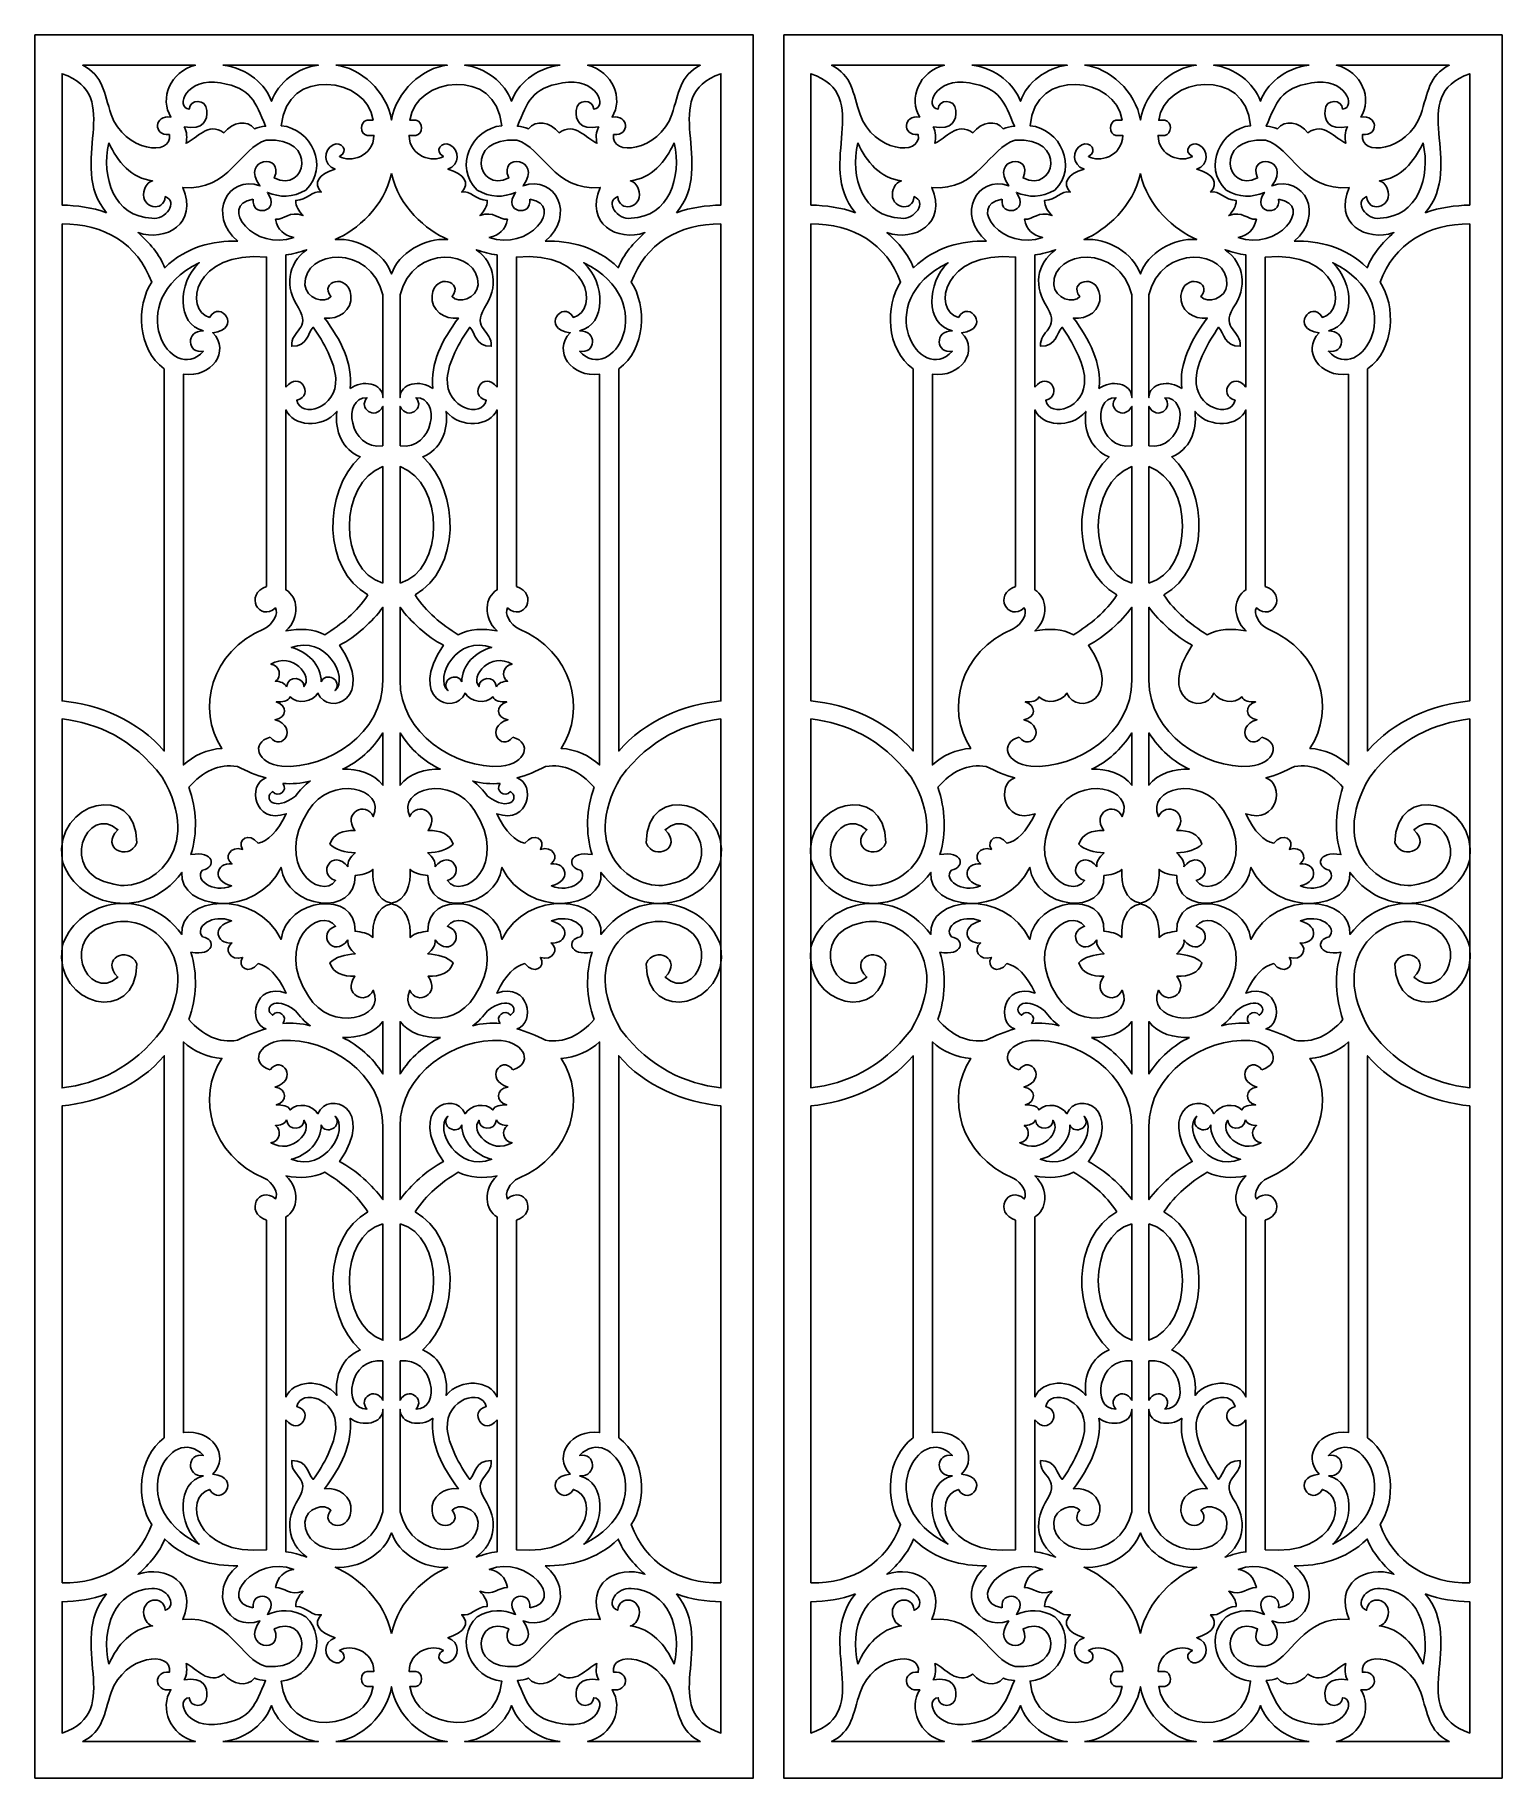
# Model space of a CAD drawing. Header units: centimetres. Extents: x 1.5 to 16.7, y -9 to 9.
import ezdxf

# ---------------------------------------------------------------- set-up
doc = ezdxf.new("R2010")
doc.units = ezdxf.units.CM
doc.header["$MEASUREMENT"] = 0
doc.layers.add('layer 1', color=7, linetype='Continuous')

msp = doc.modelspace()

# ---------------------------------------------------------------- linework, layer by layer
at = {"layer": 'layer 1', "color": 250}
msp.add_open_spline([(1.50051, 9.00077), (1.50051, 9.00077), (8.91909, 9.00077), (8.91909, 9.00077), (8.91909, 9.00077), (8.91909, 9.00077), (8.91909, -9.00021), (8.91909, -9.00021), (8.91909, -9.00021), (8.91909, -9.00021), (1.50051, -9.00021), (1.50051, -9.00021), (1.50051, -9.00021), (1.50051, -9.00021), (1.50051, 9.00077), (1.50051, 9.00077)], degree=3, knots=[0, 0, 0, 0, 0.2, 0.2, 0.2, 0.2, 0.4, 0.4, 0.4, 0.4, 0.6, 0.6, 0.6, 0.6, 1, 1, 1, 1], dxfattribs=at)
at = {"layer": 'layer 1', "color": 250, "lineweight": 30}
for points, knots in [([(9.23418, 9.00077), (9.23418, 9.00077), (16.65276, 9.00077), (16.65276, 9.00077), (16.65276, 9.00077), (16.65276, 9.00077), (16.65276, -9.00021), (16.65276, -9.00021), (16.65276, -9.00021), (16.65276, -9.00021), (9.23418, -9.00021), (9.23418, -9.00021), (9.23418, -9.00021), (9.23418, -9.00021), (9.23418, 9.00077), (9.23418, 9.00077)], [0, 0, 0, 0, 0.2, 0.2, 0.2, 0.2, 0.4, 0.4, 0.4, 0.4, 0.6, 0.6, 0.6, 0.6, 1, 1, 1, 1]), ([(10.02171, 8.17886), (9.94727, 8.40218), (9.93994, 8.58222), (9.72788, 8.68765), (9.72788, 8.68765), (10.11402, 8.68765), (10.50646, 8.68765), (10.89258, 8.68765), (10.89258, 8.68765), (10.62843, 8.62123), (10.52023, 8.34119), (10.63938, 8.15127), (10.63938, 8.15127), (10.46578, 8.18156), (10.44862, 7.95541), (10.62356, 7.97088), (10.62356, 7.97088), (10.65891, 7.74109), (10.15741, 7.79187), (10.02171, 8.17886)], [0, 0, 0, 0, 0.16666667, 0.16666667, 0.16666667, 0.16666667, 0.33333333, 0.33333333, 0.33333333, 0.33333333, 0.5, 0.5, 0.5, 0.5, 0.66666667, 0.66666667, 0.66666667, 0.66666667, 1, 1, 1, 1]), ([(11.49012, 7.30494), (11.1117, 7.24126), (11.51173, 6.75563), (11.90728, 6.90862), (11.90728, 6.90862), (11.80299, 6.9318), (11.7439, 6.98395), (11.71956, 7.09635), (11.71956, 7.09635), (11.82154, 7.09288), (11.85398, 7.18674), (12.00463, 7.1346), (12.00463, 7.1346), (11.95481, 7.18906), (11.92931, 7.22615), (11.92815, 7.29103), (11.92815, 7.29103), (12.04751, 7.29567), (12.09734, 7.39764), (12.19236, 7.37795), (12.19236, 7.37795), (12.1066, 7.46719), (12.16107, 7.56336), (12.3349, 7.61434), (12.3349, 7.61434), (12.20857, 7.65839), (12.20857, 7.81136), (12.31403, 7.86465), (12.31403, 7.86465), (12.39516, 7.91045), (12.48671, 7.79688), (12.38009, 7.74645), (12.38009, 7.74645), (12.48872, 7.67664), (12.73035, 7.74442), (12.73469, 7.962), (12.73469, 7.962), (12.71151, 7.962), (12.68833, 7.962), (12.66517, 7.962), (12.66517, 7.962), (12.5904, 7.97069), (12.58577, 8.10743), (12.66517, 8.11844), (12.66517, 8.11844), (12.68601, 8.11844), (12.70688, 8.11844), (12.72775, 8.11844), (12.72775, 8.11844), (12.66978, 8.56799), (11.82895, 8.67761), (11.77865, 8.0626), (11.77865, 8.0626), (12.08748, 8.03334), (12.27869, 7.63318), (12.03244, 7.39881), (12.03244, 7.39881), (11.89628, 7.31769), (11.76301, 7.31999), (11.63612, 7.37447), (11.63612, 7.37447), (11.78155, 7.16179), (11.46054, 7.11544), (11.49012, 7.30494)], [0, 0, 0, 0, 0.05882353, 0.05882353, 0.05882353, 0.05882353, 0.11764706, 0.11764706, 0.11764706, 0.11764706, 0.17647059, 0.17647059, 0.17647059, 0.17647059, 0.23529412, 0.23529412, 0.23529412, 0.23529412, 0.29411765, 0.29411765, 0.29411765, 0.29411765, 0.35294118, 0.35294118, 0.35294118, 0.35294118, 0.41176471, 0.41176471, 0.41176471, 0.41176471, 0.47058824, 0.47058824, 0.47058824, 0.47058824, 0.52941176, 0.52941176, 0.52941176, 0.52941176, 0.58823529, 0.58823529, 0.58823529, 0.58823529, 0.64705882, 0.64705882, 0.64705882, 0.64705882, 0.70588235, 0.70588235, 0.70588235, 0.70588235, 0.76470588, 0.76470588, 0.76470588, 0.76470588, 0.82352941, 0.82352941, 0.82352941, 0.82352941, 0.88235294, 0.88235294, 0.88235294, 0.88235294, 1, 1, 1, 1]), ([(11.17497, 8.68765), (11.43375, 8.65991), (11.61844, 8.48104), (11.67823, 8.31486), (11.67823, 8.31486), (11.74374, 8.50936), (11.94774, 8.66274), (12.16196, 8.68765), (12.16196, 8.68765), (11.85402, 8.68765), (11.48289, 8.68765), (11.17497, 8.68765)], [0, 0, 0, 0, 0.25, 0.25, 0.25, 0.25, 0.5, 0.5, 0.5, 0.5, 1, 1, 1, 1]), ([(12.34106, 8.68765), (12.59331, 8.66463), (12.87028, 8.41549), (12.91709, 8.12113), (12.91709, 8.12113), (12.96388, 8.41549), (13.24087, 8.66463), (13.4931, 8.68765), (13.4931, 8.68765), (13.10908, 8.68765), (12.72508, 8.68765), (12.34106, 8.68765)], [0, 0, 0, 0, 0.25, 0.25, 0.25, 0.25, 0.5, 0.5, 0.5, 0.5, 1, 1, 1, 1]), ([(14.34404, 7.30494), (14.72246, 7.24126), (14.32243, 6.75563), (13.92688, 6.90862), (13.92688, 6.90862), (14.03116, 6.9318), (14.09027, 6.98395), (14.11461, 7.09635), (14.11461, 7.09635), (14.01262, 7.09288), (13.98018, 7.18674), (13.82953, 7.1346), (13.82953, 7.1346), (13.87937, 7.18906), (13.90486, 7.22615), (13.90601, 7.29103), (13.90601, 7.29103), (13.78666, 7.29567), (13.73681, 7.39764), (13.6418, 7.37795), (13.6418, 7.37795), (13.72756, 7.46719), (13.67309, 7.56336), (13.49926, 7.61434), (13.49926, 7.61434), (13.62559, 7.65839), (13.62559, 7.81136), (13.52012, 7.86465), (13.52012, 7.86465), (13.439, 7.91045), (13.34744, 7.79688), (13.45407, 7.74645), (13.45407, 7.74645), (13.34544, 7.67664), (13.10381, 7.74442), (13.09946, 7.962), (13.09946, 7.962), (13.12265, 7.962), (13.14582, 7.962), (13.16901, 7.962), (13.16901, 7.962), (13.24376, 7.97069), (13.24839, 8.10743), (13.16901, 8.11844), (13.16901, 8.11844), (13.14814, 8.11844), (13.12728, 8.11844), (13.10642, 8.11844), (13.10642, 8.11844), (13.16438, 8.56799), (14.00522, 8.67761), (14.0555, 8.0626), (14.0555, 8.0626), (13.74668, 8.03334), (13.55547, 7.63318), (13.80172, 7.39881), (13.80172, 7.39881), (13.93788, 7.31769), (14.07115, 7.31999), (14.19804, 7.37447), (14.19804, 7.37447), (14.05262, 7.16179), (14.37361, 7.11544), (14.34404, 7.30494)], [0, 0, 0, 0, 0.05882353, 0.05882353, 0.05882353, 0.05882353, 0.11764706, 0.11764706, 0.11764706, 0.11764706, 0.17647059, 0.17647059, 0.17647059, 0.17647059, 0.23529412, 0.23529412, 0.23529412, 0.23529412, 0.29411765, 0.29411765, 0.29411765, 0.29411765, 0.35294118, 0.35294118, 0.35294118, 0.35294118, 0.41176471, 0.41176471, 0.41176471, 0.41176471, 0.47058824, 0.47058824, 0.47058824, 0.47058824, 0.52941176, 0.52941176, 0.52941176, 0.52941176, 0.58823529, 0.58823529, 0.58823529, 0.58823529, 0.64705882, 0.64705882, 0.64705882, 0.64705882, 0.70588235, 0.70588235, 0.70588235, 0.70588235, 0.76470588, 0.76470588, 0.76470588, 0.76470588, 0.82352941, 0.82352941, 0.82352941, 0.82352941, 0.88235294, 0.88235294, 0.88235294, 0.88235294, 1, 1, 1, 1]), ([(14.65921, 8.68765), (14.40043, 8.65991), (14.21572, 8.48104), (14.15594, 8.31486), (14.15594, 8.31486), (14.09043, 8.50936), (13.88641, 8.66274), (13.6722, 8.68765), (13.6722, 8.68765), (13.98013, 8.68765), (14.35126, 8.68765), (14.65921, 8.68765)], [0, 0, 0, 0, 0.25, 0.25, 0.25, 0.25, 0.5, 0.5, 0.5, 0.5, 1, 1, 1, 1]), ([(15.81244, 8.17886), (15.88691, 8.40218), (15.89421, 8.58222), (16.10627, 8.68765), (16.10627, 8.68765), (15.72014, 8.68765), (15.32771, 8.68765), (14.94158, 8.68765), (14.94158, 8.68765), (15.20573, 8.62123), (15.31393, 8.34119), (15.19477, 8.15127), (15.19477, 8.15127), (15.36838, 8.18156), (15.38554, 7.95541), (15.21059, 7.97088), (15.21059, 7.97088), (15.17527, 7.74109), (15.67677, 7.79187), (15.81244, 8.17886)], [0, 0, 0, 0, 0.16666667, 0.16666667, 0.16666667, 0.16666667, 0.33333333, 0.33333333, 0.33333333, 0.33333333, 0.5, 0.5, 0.5, 0.5, 0.66666667, 0.66666667, 0.66666667, 0.66666667, 1, 1, 1, 1]), ([(9.97478, 7.16227), (9.82164, 7.22221), (9.66852, 7.23761), (9.51536, 7.24337), (9.51536, 7.24337), (9.51536, 7.703), (9.51536, 8.13939), (9.51536, 8.59904), (9.51536, 8.59904), (10.17949, 8.37174), (9.55067, 7.66828), (9.97478, 7.16227)], [0, 0, 0, 0, 0.25, 0.25, 0.25, 0.25, 0.5, 0.5, 0.5, 0.5, 1, 1, 1, 1]), ([(11.0103, 8.22109), (11.00536, 8.34657), (10.82785, 8.33622), (10.82932, 8.23371), (10.82932, 8.23371), (10.67977, 8.24834), (10.79805, 8.57075), (11.15132, 8.50434), (11.15132, 8.50434), (11.47618, 8.45132), (11.50795, 8.30916), (11.61735, 8.05654), (11.61735, 8.05654), (11.57153, 8.05274), (11.53896, 8.04817), (11.50128, 8.03212), (11.50128, 8.03212), (11.42808, 8.1262), (11.27633, 8.10363), (11.18668, 7.98936), (11.18668, 7.98936), (11.01971, 8.10848), (10.90772, 7.92826), (10.79571, 7.88245), (10.79571, 7.88245), (10.80692, 7.93131), (10.80692, 8.00157), (10.7774, 8.05044), (10.7774, 8.05044), (10.97803, 8.01417), (11.02059, 8.12479), (11.0103, 8.22109)], [0, 0, 0, 0, 0.11111111, 0.11111111, 0.11111111, 0.11111111, 0.22222222, 0.22222222, 0.22222222, 0.22222222, 0.33333333, 0.33333333, 0.33333333, 0.33333333, 0.44444444, 0.44444444, 0.44444444, 0.44444444, 0.55555556, 0.55555556, 0.55555556, 0.55555556, 0.66666667, 0.66666667, 0.66666667, 0.66666667, 0.77777778, 0.77777778, 0.77777778, 0.77777778, 1, 1, 1, 1]), ([(14.82386, 8.22109), (14.8288, 8.34657), (15.0063, 8.33622), (15.00484, 8.23371), (15.00484, 8.23371), (15.15438, 8.24834), (15.0361, 8.57075), (14.68284, 8.50434), (14.68284, 8.50434), (14.35798, 8.45132), (14.32621, 8.30916), (14.21681, 8.05654), (14.21681, 8.05654), (14.26262, 8.05274), (14.29521, 8.04817), (14.33288, 8.03212), (14.33288, 8.03212), (14.40608, 8.1262), (14.55782, 8.10363), (14.64748, 7.98936), (14.64748, 7.98936), (14.81445, 8.10848), (14.92646, 7.92826), (15.03844, 7.88245), (15.03844, 7.88245), (15.02724, 7.93131), (15.02724, 8.00157), (15.05676, 8.05044), (15.05676, 8.05044), (14.85613, 8.01417), (14.81356, 8.12479), (14.82386, 8.22109)], [0, 0, 0, 0, 0.11111111, 0.11111111, 0.11111111, 0.11111111, 0.22222222, 0.22222222, 0.22222222, 0.22222222, 0.33333333, 0.33333333, 0.33333333, 0.33333333, 0.44444444, 0.44444444, 0.44444444, 0.44444444, 0.55555556, 0.55555556, 0.55555556, 0.55555556, 0.66666667, 0.66666667, 0.66666667, 0.66666667, 0.77777778, 0.77777778, 0.77777778, 0.77777778, 1, 1, 1, 1]), ([(15.85938, 7.16227), (16.01251, 7.22221), (16.16566, 7.23761), (16.31879, 7.24337), (16.31879, 7.24337), (16.31879, 7.703), (16.31879, 8.13939), (16.31879, 8.59904), (16.31879, 8.59904), (15.65467, 8.37174), (16.28349, 7.66828), (15.85938, 7.16227)], [0, 0, 0, 0, 0.25, 0.25, 0.25, 0.25, 0.5, 0.5, 0.5, 0.5, 1, 1, 1, 1]), ([(11.32898, 6.87093), (11.07407, 6.87459), (10.80467, 6.81727), (10.57488, 6.59551), (10.57488, 6.59551), (10.52299, 6.73185), (10.41696, 6.85591), (10.29946, 6.95945), (10.29946, 6.95945), (10.58472, 6.86109), (10.92352, 7.05126), (10.76176, 7.42504), (10.76176, 7.42504), (11.24265, 7.38132), (11.35631, 7.84254), (11.62406, 7.91357), (11.62406, 7.91357), (12.16554, 7.94976), (12.0342, 7.35834), (11.70605, 7.5234), (11.70605, 7.5234), (11.8207, 7.78958), (11.34802, 7.7291), (11.5585, 7.44143), (11.5585, 7.44143), (11.22457, 7.56001), (11.01033, 7.13816), (11.32898, 6.87093)], [0, 0, 0, 0, 0.125, 0.125, 0.125, 0.125, 0.25, 0.25, 0.25, 0.25, 0.375, 0.375, 0.375, 0.375, 0.5, 0.5, 0.5, 0.5, 0.625, 0.625, 0.625, 0.625, 0.75, 0.75, 0.75, 0.75, 1, 1, 1, 1]), ([(14.50518, 6.87093), (14.76009, 6.87459), (15.02949, 6.81727), (15.25928, 6.59551), (15.25928, 6.59551), (15.31119, 6.73185), (15.41721, 6.85591), (15.53469, 6.95945), (15.53469, 6.95945), (15.24945, 6.86109), (14.91063, 7.05126), (15.07239, 7.42504), (15.07239, 7.42504), (14.59151, 7.38132), (14.47785, 7.84254), (14.21009, 7.91357), (14.21009, 7.91357), (13.66864, 7.94976), (13.79995, 7.35834), (14.12811, 7.5234), (14.12811, 7.5234), (14.01346, 7.78958), (14.48614, 7.7291), (14.27565, 7.44143), (14.27565, 7.44143), (14.6096, 7.56001), (14.82382, 7.13816), (14.50518, 6.87093)], [0, 0, 0, 0, 0.125, 0.125, 0.125, 0.125, 0.25, 0.25, 0.25, 0.25, 0.375, 0.375, 0.375, 0.375, 0.5, 0.5, 0.5, 0.5, 0.625, 0.625, 0.625, 0.625, 0.75, 0.75, 0.75, 0.75, 1, 1, 1, 1]), ([(9.99789, 7.88611), (9.9166, 7.52384), (10.05392, 7.12453), (10.44262, 7.10701), (10.44262, 7.10701), (10.58626, 7.08862), (10.71842, 7.27707), (10.58052, 7.33109), (10.58052, 7.33109), (10.56834, 7.16127), (10.32743, 7.21134), (10.35871, 7.37936), (10.35871, 7.37936), (10.37538, 7.44831), (10.4024, 7.47849), (10.44952, 7.49311), (10.44952, 7.49311), (10.23319, 7.51954), (10.08783, 7.68962), (9.99789, 7.88611)], [0, 0, 0, 0, 0.16666667, 0.16666667, 0.16666667, 0.16666667, 0.33333333, 0.33333333, 0.33333333, 0.33333333, 0.5, 0.5, 0.5, 0.5, 0.66666667, 0.66666667, 0.66666667, 0.66666667, 1, 1, 1, 1]), ([(15.83626, 7.88611), (15.91755, 7.52384), (15.78024, 7.12453), (15.39154, 7.10701), (15.39154, 7.10701), (15.2479, 7.08862), (15.11574, 7.27707), (15.25366, 7.33109), (15.25366, 7.33109), (15.26582, 7.16127), (15.50674, 7.21134), (15.47546, 7.37936), (15.47546, 7.37936), (15.45878, 7.44831), (15.43176, 7.47849), (15.38464, 7.49311), (15.38464, 7.49311), (15.60096, 7.51954), (15.74634, 7.68962), (15.83626, 7.88611)], [0, 0, 0, 0, 0.16666667, 0.16666667, 0.16666667, 0.16666667, 0.33333333, 0.33333333, 0.33333333, 0.33333333, 0.5, 0.5, 0.5, 0.5, 0.66666667, 0.66666667, 0.66666667, 0.66666667, 1, 1, 1, 1]), ([(12.91709, 7.5707), (12.84465, 7.2272), (12.55857, 6.98341), (12.33541, 6.88745), (12.33541, 6.88745), (12.57705, 6.90825), (12.84631, 6.74403), (12.91709, 6.53198), (12.91709, 6.53198), (12.98785, 6.74403), (13.25712, 6.90825), (13.49877, 6.88745), (13.49877, 6.88745), (13.27559, 6.98341), (12.98952, 7.2272), (12.91709, 7.5707)], [0, 0, 0, 0, 0.2, 0.2, 0.2, 0.2, 0.4, 0.4, 0.4, 0.4, 0.6, 0.6, 0.6, 0.6, 1, 1, 1, 1]), ([(9.51536, 7.04867), (9.94866, 7.05443), (10.2981, 6.84112), (10.4409, 6.44567), (10.4409, 6.44567), (10.2798, 6.20148), (10.28609, 5.7616), (10.57055, 5.55063), (10.57055, 5.55063), (10.57052, 4.24884), (10.57052, 2.90644), (10.57055, 1.60465), (10.57055, 1.60465), (10.30697, 1.91968), (9.89093, 2.08639), (9.51536, 2.12323), (9.51536, 2.12323), (9.51536, 3.7589), (9.51536, 5.41301), (9.51536, 7.04867)], [0, 0, 0, 0, 0.16666667, 0.16666667, 0.16666667, 0.16666667, 0.33333333, 0.33333333, 0.33333333, 0.33333333, 0.5, 0.5, 0.5, 0.5, 0.66666667, 0.66666667, 0.66666667, 0.66666667, 1, 1, 1, 1]), ([(16.31879, 7.04867), (15.8855, 7.05443), (15.53605, 6.84112), (15.39326, 6.44567), (15.39326, 6.44567), (15.55437, 6.20148), (15.54809, 5.7616), (15.26363, 5.55063), (15.26363, 5.55063), (15.26363, 4.24884), (15.26363, 2.90644), (15.26363, 1.60465), (15.26363, 1.60465), (15.52718, 1.91968), (15.94323, 2.08639), (16.31879, 2.12323), (16.31879, 2.12323), (16.31879, 3.7589), (16.31879, 5.41301), (16.31879, 7.04867)], [0, 0, 0, 0, 0.16666667, 0.16666667, 0.16666667, 0.16666667, 0.33333333, 0.33333333, 0.33333333, 0.33333333, 0.5, 0.5, 0.5, 0.5, 0.66666667, 0.66666667, 0.66666667, 0.66666667, 1, 1, 1, 1]), ([(12.48867, 5.34853), (12.61354, 5.44208), (12.8289, 5.40822), (12.8289, 5.25474), (12.8289, 5.25474), (12.8289, 5.60804), (12.8289, 5.96136), (12.8289, 6.31467), (12.8289, 6.31467), (12.69837, 6.85), (12.00951, 6.78303), (12.02281, 6.42098), (12.02281, 6.42098), (12.03281, 6.27766), (12.2298, 6.21826), (12.29169, 6.29904), (12.29169, 6.29904), (12.16348, 6.44968), (12.4678, 6.55286), (12.49805, 6.30842), (12.49805, 6.30842), (12.51423, 6.15624), (12.36935, 6.05828), (12.22603, 6.07706), (12.22603, 6.07706), (12.38654, 5.8613), (12.52307, 5.60492), (12.48867, 5.34853)], [0, 0, 0, 0, 0.125, 0.125, 0.125, 0.125, 0.25, 0.25, 0.25, 0.25, 0.375, 0.375, 0.375, 0.375, 0.5, 0.5, 0.5, 0.5, 0.625, 0.625, 0.625, 0.625, 0.75, 0.75, 0.75, 0.75, 1, 1, 1, 1]), ([(13.34549, 5.34853), (13.22061, 5.44208), (13.00526, 5.40822), (13.00526, 5.25474), (13.00526, 5.25474), (13.00526, 5.60804), (13.00526, 5.96136), (13.00526, 6.31467), (13.00526, 6.31467), (13.13579, 6.85), (13.82464, 6.78303), (13.81136, 6.42098), (13.81136, 6.42098), (13.80135, 6.27766), (13.60437, 6.21826), (13.54247, 6.29904), (13.54247, 6.29904), (13.6707, 6.44968), (13.36635, 6.55286), (13.33611, 6.30842), (13.33611, 6.30842), (13.31993, 6.15624), (13.4648, 6.05828), (13.60812, 6.07706), (13.60812, 6.07706), (13.44761, 5.8613), (13.31109, 5.60492), (13.34549, 5.34853)], [0, 0, 0, 0, 0.125, 0.125, 0.125, 0.125, 0.25, 0.25, 0.25, 0.25, 0.375, 0.375, 0.375, 0.375, 0.5, 0.5, 0.5, 0.5, 0.625, 0.625, 0.625, 0.625, 0.75, 0.75, 0.75, 0.75, 1, 1, 1, 1]), ([(11.62787, 3.30444), (11.62787, 4.42545), (11.62787, 5.58463), (11.62787, 6.70562), (11.62787, 6.70562), (10.87176, 6.77886), (10.76695, 6.15886), (11.03759, 6.08379), (11.03759, 6.08379), (11.15073, 6.27483), (11.38075, 5.96371), (11.07124, 5.92472), (11.07124, 5.92472), (11.25639, 5.73506), (11.06134, 5.45846), (10.76878, 5.4959), (10.76878, 5.4959), (10.76878, 4.15748), (10.76878, 2.80053), (10.76878, 1.46212), (10.76878, 1.46212), (10.86408, 1.55413), (11.01995, 1.62545), (11.16593, 1.63344), (11.16593, 1.63344), (10.89901, 2.03316), (11.05027, 2.63627), (11.60191, 2.86802), (11.60191, 2.86802), (11.69634, 2.91066), (11.75493, 3.03298), (11.71834, 3.08306), (11.71834, 3.08306), (11.54726, 2.93562), (11.3923, 3.22445), (11.62787, 3.30444)], [0, 0, 0, 0, 0.1, 0.1, 0.1, 0.1, 0.2, 0.2, 0.2, 0.2, 0.3, 0.3, 0.3, 0.3, 0.4, 0.4, 0.4, 0.4, 0.5, 0.5, 0.5, 0.5, 0.6, 0.6, 0.6, 0.6, 0.7, 0.7, 0.7, 0.7, 0.8, 0.8, 0.8, 0.8, 1, 1, 1, 1]), ([(11.82736, 5.36326), (11.96484, 5.54401), (12.12752, 5.27941), (11.93926, 5.2272), (11.93926, 5.2272), (11.98109, 5.03725), (12.35847, 5.14384), (12.34153, 5.45281), (12.34153, 5.45281), (12.33265, 5.61493), (12.21567, 5.82924), (12.10971, 5.98089), (12.10971, 5.98089), (12.04729, 5.91591), (12.05356, 5.78497), (11.88668, 5.78595), (11.88668, 5.78595), (11.8741, 5.9544), (12.08982, 5.96066), (11.95775, 6.18131), (11.95775, 6.18131), (11.8124, 6.39665), (11.83997, 6.63464), (12.04184, 6.78126), (12.04184, 6.78126), (11.97035, 6.75977), (11.89888, 6.73452), (11.82736, 6.728), (11.82736, 6.728), (11.82736, 6.26934), (11.82736, 5.82191), (11.82736, 5.36326)], [0, 0, 0, 0, 0.11111111, 0.11111111, 0.11111111, 0.11111111, 0.22222222, 0.22222222, 0.22222222, 0.22222222, 0.33333333, 0.33333333, 0.33333333, 0.33333333, 0.44444444, 0.44444444, 0.44444444, 0.44444444, 0.55555556, 0.55555556, 0.55555556, 0.55555556, 0.66666667, 0.66666667, 0.66666667, 0.66666667, 0.77777778, 0.77777778, 0.77777778, 0.77777778, 1, 1, 1, 1]), ([(14.00679, 5.36326), (13.86932, 5.54401), (13.70664, 5.27941), (13.89491, 5.2272), (13.89491, 5.2272), (13.85306, 5.03725), (13.47569, 5.14384), (13.49263, 5.45281), (13.49263, 5.45281), (13.50153, 5.61493), (13.6185, 5.82924), (13.72447, 5.98089), (13.72447, 5.98089), (13.78689, 5.91591), (13.78061, 5.78497), (13.94748, 5.78595), (13.94748, 5.78595), (13.96008, 5.9544), (13.74434, 5.96066), (13.87641, 6.18131), (13.87641, 6.18131), (14.02176, 6.39665), (13.9942, 6.63464), (13.79232, 6.78126), (13.79232, 6.78126), (13.86381, 6.75977), (13.9353, 6.73452), (14.00679, 6.728), (14.00679, 6.728), (14.00679, 6.26934), (14.00679, 5.82191), (14.00679, 5.36326)], [0, 0, 0, 0, 0.11111111, 0.11111111, 0.11111111, 0.11111111, 0.22222222, 0.22222222, 0.22222222, 0.22222222, 0.33333333, 0.33333333, 0.33333333, 0.33333333, 0.44444444, 0.44444444, 0.44444444, 0.44444444, 0.55555556, 0.55555556, 0.55555556, 0.55555556, 0.66666667, 0.66666667, 0.66666667, 0.66666667, 0.77777778, 0.77777778, 0.77777778, 0.77777778, 1, 1, 1, 1]), ([(14.20631, 3.30444), (14.20631, 4.42545), (14.20631, 5.58463), (14.20631, 6.70562), (14.20631, 6.70562), (14.9624, 6.77886), (15.06723, 6.15886), (14.79657, 6.08379), (14.79657, 6.08379), (14.68343, 6.27483), (14.45343, 5.96371), (14.76292, 5.92472), (14.76292, 5.92472), (14.57778, 5.73506), (14.77281, 5.45846), (15.06538, 5.4959), (15.06538, 5.4959), (15.06538, 4.15748), (15.06538, 2.80053), (15.06538, 1.46212), (15.06538, 1.46212), (14.97007, 1.55413), (14.81421, 1.62545), (14.66822, 1.63344), (14.66822, 1.63344), (14.93514, 2.03316), (14.78389, 2.63627), (14.23225, 2.86802), (14.23225, 2.86802), (14.13781, 2.91066), (14.07923, 3.03298), (14.11581, 3.08306), (14.11581, 3.08306), (14.2869, 2.93562), (14.44188, 3.22445), (14.20631, 3.30444)], [0, 0, 0, 0, 0.1, 0.1, 0.1, 0.1, 0.2, 0.2, 0.2, 0.2, 0.3, 0.3, 0.3, 0.3, 0.4, 0.4, 0.4, 0.4, 0.5, 0.5, 0.5, 0.5, 0.6, 0.6, 0.6, 0.6, 0.7, 0.7, 0.7, 0.7, 0.8, 0.8, 0.8, 0.8, 1, 1, 1, 1]), ([(10.97525, 5.94363), (10.7853, 5.95139), (10.80653, 5.69964), (10.97525, 5.7337), (10.97525, 5.7337), (10.64596, 5.37196), (10.11382, 6.2399), (10.93124, 6.64791), (10.93124, 6.64791), (10.70889, 6.44276), (10.6931, 6.00994), (10.97525, 5.94363)], [0, 0, 0, 0, 0.25, 0.25, 0.25, 0.25, 0.5, 0.5, 0.5, 0.5, 1, 1, 1, 1]), ([(14.85891, 5.94363), (15.04886, 5.95139), (15.02764, 5.69964), (14.85891, 5.7337), (14.85891, 5.7337), (15.1882, 5.37196), (15.72035, 6.2399), (14.90292, 6.64791), (14.90292, 6.64791), (15.12527, 6.44276), (15.14108, 6.00994), (14.85891, 5.94363)], [0, 0, 0, 0, 0.25, 0.25, 0.25, 0.25, 0.5, 0.5, 0.5, 0.5, 1, 1, 1, 1]), ([(12.8289, 4.75633), (12.8289, 4.88812), (12.8289, 5.03159), (12.8289, 5.16338), (12.8289, 5.16338), (12.74531, 5.01288), (12.56846, 5.14691), (12.66368, 5.25296), (12.66368, 5.25296), (12.40043, 5.25841), (12.47845, 4.71038), (12.8289, 4.75633)], [0, 0, 0, 0, 0.25, 0.25, 0.25, 0.25, 0.5, 0.5, 0.5, 0.5, 1, 1, 1, 1]), ([(13.00526, 4.75633), (13.00526, 4.88812), (13.00526, 5.03159), (13.00526, 5.16338), (13.00526, 5.16338), (13.08884, 5.01288), (13.2657, 5.14691), (13.17047, 5.25296), (13.17047, 5.25296), (13.43375, 5.25841), (13.35571, 4.71038), (13.00526, 4.75633)], [0, 0, 0, 0, 0.25, 0.25, 0.25, 0.25, 0.5, 0.5, 0.5, 0.5, 1, 1, 1, 1]), ([(12.67421, 3.21765), (12.55716, 3.04059), (12.40313, 2.91502), (12.22712, 2.80633), (12.22712, 2.80633), (12.1132, 2.86582), (11.96666, 2.87601), (11.82736, 2.84538), (11.82736, 2.84538), (11.97926, 2.98995), (11.9492, 3.19853), (11.82736, 3.26985), (11.82736, 3.26985), (11.82736, 3.88949), (11.82736, 4.50912), (11.82736, 5.12875), (11.82736, 5.12875), (11.89504, 4.96076), (12.20024, 4.92594), (12.35301, 5.1127), (12.35301, 5.1127), (12.32864, 4.89987), (12.41415, 4.71832), (12.59391, 4.64295), (12.59391, 4.64295), (12.20241, 4.27726), (12.20911, 3.47897), (12.67421, 3.21765)], [0, 0, 0, 0, 0.125, 0.125, 0.125, 0.125, 0.25, 0.25, 0.25, 0.25, 0.375, 0.375, 0.375, 0.375, 0.5, 0.5, 0.5, 0.5, 0.625, 0.625, 0.625, 0.625, 0.75, 0.75, 0.75, 0.75, 1, 1, 1, 1]), ([(13.15997, 3.21765), (13.27701, 3.04059), (13.43102, 2.91502), (13.60704, 2.80633), (13.60704, 2.80633), (13.72098, 2.86582), (13.86752, 2.87601), (14.00679, 2.84538), (14.00679, 2.84538), (13.8549, 2.98995), (13.88497, 3.19853), (14.00679, 3.26985), (14.00679, 3.26985), (14.00679, 3.88949), (14.00679, 4.50912), (14.00679, 5.12875), (14.00679, 5.12875), (13.93914, 4.96076), (13.63392, 4.92594), (13.48117, 5.1127), (13.48117, 5.1127), (13.50552, 4.89987), (13.42, 4.71832), (13.24027, 4.64295), (13.24027, 4.64295), (13.63175, 4.27726), (13.62505, 3.47897), (13.15997, 3.21765)], [0, 0, 0, 0, 0.125, 0.125, 0.125, 0.125, 0.25, 0.25, 0.25, 0.25, 0.375, 0.375, 0.375, 0.375, 0.5, 0.5, 0.5, 0.5, 0.625, 0.625, 0.625, 0.625, 0.75, 0.75, 0.75, 0.75, 1, 1, 1, 1]), ([(12.8289, 3.33981), (12.36541, 3.46685), (12.36785, 4.37857), (12.8289, 4.54246), (12.8289, 4.54246), (12.8289, 4.14157), (12.8289, 3.74068), (12.8289, 3.33981)], [0, 0, 0, 0, 0.33333333, 0.33333333, 0.33333333, 0.33333333, 1, 1, 1, 1]), ([(13.00526, 3.33981), (13.46875, 3.46685), (13.4663, 4.37857), (13.00526, 4.54246), (13.00526, 4.54246), (13.00526, 4.14157), (13.00526, 3.74068), (13.00526, 3.33981)], [0, 0, 0, 0, 0.33333333, 0.33333333, 0.33333333, 0.33333333, 1, 1, 1, 1]), ([(11.66386, 1.749), (11.45969, 1.69164), (11.52918, 1.47506), (11.7852, 1.44767), (11.7852, 1.44767), (12.2631, 1.42018), (12.8289, 1.78611), (12.8289, 2.33628), (12.8289, 2.33628), (12.8289, 2.58748), (12.8289, 2.83868), (12.8289, 3.08986), (12.8289, 3.08986), (12.71916, 2.9422), (12.54926, 2.78642), (12.38106, 2.69827), (12.38106, 2.69827), (12.76091, 2.14902), (12.26576, 1.95395), (12.15748, 2.20378), (12.15748, 2.20378), (12.10263, 2.11483), (11.94706, 2.08309), (11.86937, 2.16509), (11.86937, 2.16509), (11.85086, 2.1191), (11.79205, 2.11343), (11.72749, 2.11348), (11.72749, 2.11348), (11.84381, 2.08196), (11.84111, 1.94722), (11.71458, 1.92859), (11.71458, 1.92859), (11.95997, 1.85296), (11.78826, 1.59101), (11.66386, 1.749)], [0, 0, 0, 0, 0.1, 0.1, 0.1, 0.1, 0.2, 0.2, 0.2, 0.2, 0.3, 0.3, 0.3, 0.3, 0.4, 0.4, 0.4, 0.4, 0.5, 0.5, 0.5, 0.5, 0.6, 0.6, 0.6, 0.6, 0.7, 0.7, 0.7, 0.7, 0.8, 0.8, 0.8, 0.8, 1, 1, 1, 1]), ([(14.1703, 1.749), (14.37447, 1.69164), (14.30498, 1.47506), (14.04898, 1.44767), (14.04898, 1.44767), (13.57108, 1.42018), (13.00526, 1.78611), (13.00526, 2.33628), (13.00526, 2.33628), (13.00526, 2.58748), (13.00526, 2.83868), (13.00526, 3.08986), (13.00526, 3.08986), (13.11501, 2.9422), (13.28492, 2.78642), (13.45309, 2.69827), (13.45309, 2.69827), (13.07324, 2.14902), (13.5684, 1.95395), (13.6767, 2.20378), (13.6767, 2.20378), (13.73153, 2.11483), (13.8871, 2.08309), (13.96478, 2.16509), (13.96478, 2.16509), (13.98331, 2.1191), (14.04212, 2.11343), (14.10669, 2.11348), (14.10669, 2.11348), (13.99036, 2.08196), (13.99306, 1.94722), (14.11958, 1.92859), (14.11958, 1.92859), (13.8742, 1.85296), (14.04589, 1.59101), (14.1703, 1.749)], [0, 0, 0, 0, 0.1, 0.1, 0.1, 0.1, 0.2, 0.2, 0.2, 0.2, 0.3, 0.3, 0.3, 0.3, 0.4, 0.4, 0.4, 0.4, 0.5, 0.5, 0.5, 0.5, 0.6, 0.6, 0.6, 0.6, 0.7, 0.7, 0.7, 0.7, 0.8, 0.8, 0.8, 0.8, 1, 1, 1, 1]), ([(16.31879, 1.93719), (15.9517, 1.8889), (15.59896, 1.74492), (15.28589, 1.33635), (15.28589, 1.33635), (14.83694, 0.57628), (15.41979, 0.14085), (15.78546, 0.22918), (15.78546, 0.22918), (16.38631, 0.34251), (16.05524, 1.07412), (15.74201, 0.79363), (15.74201, 0.79363), (15.93614, 0.60568), (15.6319, 0.46092), (15.54577, 0.65603), (15.54577, 0.65603), (15.55376, 1.30483), (16.40326, 1.08827), (16.31879, 0.48572), (16.31879, 0.48572), (16.20317, 0.03628), (15.49632, -0.19756), (15.08055, 0.35282), (15.08055, 0.35282), (15.11541, -0.03436), (14.31822, -0.13076), (14.05806, 0.4035), (14.05806, 0.4035), (14.00072, -0.02736), (13.27796, -0.11281), (13.29308, 0.31966), (13.29308, 0.31966), (13.22539, 0.32911), (13.16426, 0.33527), (13.10969, 0.38253), (13.10969, 0.38253), (13.11703, 0.23011), (13.07421, 0.06369), (12.91709, 0.03621), (12.91709, 0.03621), (12.75995, 0.06369), (12.71712, 0.23011), (12.72447, 0.38253), (12.72447, 0.38253), (12.66991, 0.33527), (12.60878, 0.32911), (12.54107, 0.31966), (12.54107, 0.31966), (12.5562, -0.11281), (11.83345, -0.02736), (11.77609, 0.4035), (11.77609, 0.4035), (11.51596, -0.13076), (10.71876, -0.03436), (10.7536, 0.35282), (10.7536, 0.35282), (10.33783, -0.19756), (9.63099, 0.03628), (9.51536, 0.48572), (9.51536, 0.48572), (9.4309, 1.08827), (10.2804, 1.30483), (10.28839, 0.65603), (10.28839, 0.65603), (10.20228, 0.46092), (9.89802, 0.60568), (10.09214, 0.79363), (10.09214, 0.79363), (9.77892, 1.07412), (9.44785, 0.34251), (10.0487, 0.22918), (10.0487, 0.22918), (10.41438, 0.14085), (10.99722, 0.57628), (10.54826, 1.33635), (10.54826, 1.33635), (10.23521, 1.74492), (9.88246, 1.8889), (9.51536, 1.93719), (9.51536, 1.93719), (9.51536, 1.93719), (9.51536, -1.8728), (9.51536, -1.8728), (9.51536, -1.8728), (9.88246, -1.8245), (10.23521, -1.68052), (10.54826, -1.27195), (10.54826, -1.27195), (10.99722, -0.51188), (10.41438, -0.07645), (10.0487, -0.16479), (10.0487, -0.16479), (9.44785, -0.27811), (9.77892, -1.0097), (10.09214, -0.72923), (10.09214, -0.72923), (9.89802, -0.54128), (10.20228, -0.39654), (10.28839, -0.59163), (10.28839, -0.59163), (10.2804, -1.24045), (9.4309, -1.02387), (9.51536, -0.42135), (9.51536, -0.42135), (9.63099, 0.02812), (10.33783, 0.26196), (10.7536, -0.28842), (10.7536, -0.28842), (10.71876, 0.09876), (11.51596, 0.19516), (11.77609, -0.3391), (11.77609, -0.3391), (11.83345, 0.09176), (12.5562, 0.17721), (12.54107, -0.25527), (12.54107, -0.25527), (12.60878, -0.26472), (12.66991, -0.27089), (12.72447, -0.31815), (12.72447, -0.31815), (12.71712, -0.16571), (12.75995, 0.00069), (12.91709, 0.02817), (12.91709, 0.02817), (13.07421, 0.00069), (13.11703, -0.16571), (13.10969, -0.31815), (13.10969, -0.31815), (13.16426, -0.27089), (13.22539, -0.26472), (13.29308, -0.25527), (13.29308, -0.25527), (13.27796, 0.17721), (14.00072, 0.09176), (14.05806, -0.3391), (14.05806, -0.3391), (14.31822, 0.19516), (15.11541, 0.09876), (15.08055, -0.28842), (15.08055, -0.28842), (15.49632, 0.26196), (16.20317, 0.02812), (16.31879, -0.42135), (16.31879, -0.42135), (16.40326, -1.02387), (15.55376, -1.24045), (15.54577, -0.59163), (15.54577, -0.59163), (15.6319, -0.39654), (15.93614, -0.54128), (15.74201, -0.72923), (15.74201, -0.72923), (16.05524, -1.0097), (16.38631, -0.27811), (15.78546, -0.16479), (15.78546, -0.16479), (15.41979, -0.07645), (14.83694, -0.51188), (15.28589, -1.27195), (15.28589, -1.27195), (15.59896, -1.68052), (15.9517, -1.8245), (16.31879, -1.8728), (16.31879, -1.8728), (16.31879, -1.8728), (16.31879, 1.93719), (16.31879, 1.93719)], [0, 0, 0, 0, 0.02325581, 0.02325581, 0.02325581, 0.02325581, 0.04651163, 0.04651163, 0.04651163, 0.04651163, 0.06976744, 0.06976744, 0.06976744, 0.06976744, 0.09302326, 0.09302326, 0.09302326, 0.09302326, 0.11627907, 0.11627907, 0.11627907, 0.11627907, 0.13953488, 0.13953488, 0.13953488, 0.13953488, 0.1627907, 0.1627907, 0.1627907, 0.1627907, 0.18604651, 0.18604651, 0.18604651, 0.18604651, 0.20930233, 0.20930233, 0.20930233, 0.20930233, 0.23255814, 0.23255814, 0.23255814, 0.23255814, 0.25581395, 0.25581395, 0.25581395, 0.25581395, 0.27906977, 0.27906977, 0.27906977, 0.27906977, 0.30232558, 0.30232558, 0.30232558, 0.30232558, 0.3255814, 0.3255814, 0.3255814, 0.3255814, 0.34883721, 0.34883721, 0.34883721, 0.34883721, 0.37209302, 0.37209302, 0.37209302, 0.37209302, 0.39534884, 0.39534884, 0.39534884, 0.39534884, 0.41860465, 0.41860465, 0.41860465, 0.41860465, 0.44186047, 0.44186047, 0.44186047, 0.44186047, 0.46511628, 0.46511628, 0.46511628, 0.46511628, 0.48837209, 0.48837209, 0.48837209, 0.48837209, 0.51162791, 0.51162791, 0.51162791, 0.51162791, 0.53488372, 0.53488372, 0.53488372, 0.53488372, 0.55813953, 0.55813953, 0.55813953, 0.55813953, 0.58139535, 0.58139535, 0.58139535, 0.58139535, 0.60465116, 0.60465116, 0.60465116, 0.60465116, 0.62790698, 0.62790698, 0.62790698, 0.62790698, 0.65116279, 0.65116279, 0.65116279, 0.65116279, 0.6744186, 0.6744186, 0.6744186, 0.6744186, 0.69767442, 0.69767442, 0.69767442, 0.69767442, 0.72093023, 0.72093023, 0.72093023, 0.72093023, 0.74418605, 0.74418605, 0.74418605, 0.74418605, 0.76744186, 0.76744186, 0.76744186, 0.76744186, 0.79069767, 0.79069767, 0.79069767, 0.79069767, 0.81395349, 0.81395349, 0.81395349, 0.81395349, 0.8372093, 0.8372093, 0.8372093, 0.8372093, 0.86046512, 0.86046512, 0.86046512, 0.86046512, 0.88372093, 0.88372093, 0.88372093, 0.88372093, 0.90697674, 0.90697674, 0.90697674, 0.90697674, 0.93023256, 0.93023256, 0.93023256, 0.93023256, 0.95348837, 0.95348837, 0.95348837, 0.95348837, 1, 1, 1, 1]), ([(12.41134, 1.41746), (12.5656, 1.42276), (12.73635, 1.37861), (12.8289, 1.25202), (12.8289, 1.25202), (12.8289, 1.43897), (12.8289, 1.60627), (12.8289, 1.79324), (12.8289, 1.79324), (12.71855, 1.62043), (12.57753, 1.49659), (12.41134, 1.41746)], [0, 0, 0, 0, 0.25, 0.25, 0.25, 0.25, 0.5, 0.5, 0.5, 0.5, 1, 1, 1, 1]), ([(13.42281, 1.41746), (13.26856, 1.42276), (13.09781, 1.37861), (13.00526, 1.25202), (13.00526, 1.25202), (13.00526, 1.43897), (13.00526, 1.60627), (13.00526, 1.79324), (13.00526, 1.79324), (13.11561, 1.62043), (13.25662, 1.49659), (13.42281, 1.41746)], [0, 0, 0, 0, 0.25, 0.25, 0.25, 0.25, 0.5, 0.5, 0.5, 0.5, 1, 1, 1, 1]), ([(10.82485, 1.23206), (10.90341, 1.00291), (10.91672, 0.76295), (10.84615, 0.53617), (10.84615, 0.53617), (11.08706, 0.58138), (11.11165, 0.40495), (10.96686, 0.37641), (10.96686, 0.37641), (10.87508, 0.27793), (11.07298, 0.13246), (11.2651, 0.21309), (11.2651, 0.21309), (11.05856, 0.26397), (11.10472, 0.45688), (11.26864, 0.44031), (11.26864, 0.44031), (11.17997, 0.50409), (11.25308, 0.63133), (11.3787, 0.58942), (11.3787, 0.58942), (11.31574, 0.6926), (11.44957, 0.77418), (11.53848, 0.65334), (11.53848, 0.65334), (11.63996, 0.67523), (11.73761, 0.76635), (11.82961, 0.95868), (11.82961, 0.95868), (11.4935, 0.84033), (11.42724, 1.26875), (11.62014, 1.32793), (11.62014, 1.32793), (11.52192, 1.35395), (11.42368, 1.39656), (11.32546, 1.44509), (11.32546, 1.44509), (11.1364, 1.47882), (10.96656, 1.39361), (10.82485, 1.23206)], [0, 0, 0, 0, 0.09090909, 0.09090909, 0.09090909, 0.09090909, 0.18181818, 0.18181818, 0.18181818, 0.18181818, 0.27272727, 0.27272727, 0.27272727, 0.27272727, 0.36363636, 0.36363636, 0.36363636, 0.36363636, 0.45454545, 0.45454545, 0.45454545, 0.45454545, 0.54545455, 0.54545455, 0.54545455, 0.54545455, 0.63636364, 0.63636364, 0.63636364, 0.63636364, 0.72727273, 0.72727273, 0.72727273, 0.72727273, 0.81818182, 0.81818182, 0.81818182, 0.81818182, 1, 1, 1, 1]), ([(15.00932, 1.23206), (14.93077, 1.00291), (14.91745, 0.76295), (14.98802, 0.53617), (14.98802, 0.53617), (14.74709, 0.58138), (14.72251, 0.40495), (14.86729, 0.37641), (14.86729, 0.37641), (14.95908, 0.27793), (14.76117, 0.13246), (14.56906, 0.21309), (14.56906, 0.21309), (14.7756, 0.26397), (14.72944, 0.45688), (14.56552, 0.44031), (14.56552, 0.44031), (14.65421, 0.50409), (14.58108, 0.63133), (14.45545, 0.58942), (14.45545, 0.58942), (14.51842, 0.6926), (14.38459, 0.77418), (14.29568, 0.65334), (14.29568, 0.65334), (14.1942, 0.67523), (14.09655, 0.76635), (14.00455, 0.95868), (14.00455, 0.95868), (14.34066, 0.84033), (14.40693, 1.26875), (14.21402, 1.32793), (14.21402, 1.32793), (14.31225, 1.35395), (14.41048, 1.39656), (14.50871, 1.44509), (14.50871, 1.44509), (14.69778, 1.47882), (14.8676, 1.39361), (15.00932, 1.23206)], [0, 0, 0, 0, 0.09090909, 0.09090909, 0.09090909, 0.09090909, 0.18181818, 0.18181818, 0.18181818, 0.18181818, 0.27272727, 0.27272727, 0.27272727, 0.27272727, 0.36363636, 0.36363636, 0.36363636, 0.36363636, 0.45454545, 0.45454545, 0.45454545, 0.45454545, 0.54545455, 0.54545455, 0.54545455, 0.54545455, 0.63636364, 0.63636364, 0.63636364, 0.63636364, 0.72727273, 0.72727273, 0.72727273, 0.72727273, 0.81818182, 0.81818182, 0.81818182, 0.81818182, 1, 1, 1, 1]), ([(12.46735, 0.40914), (12.31231, 0.61051), (12.13566, 0.33415), (12.34003, 0.26876), (12.34003, 0.26876), (12.18565, 0.05231), (11.69432, 0.43689), (12.05927, 0.99024), (12.05927, 0.99024), (12.2875, 1.36786), (12.86435, 1.22377), (12.72852, 0.92822), (12.72852, 0.92822), (12.65559, 1.09532), (12.40507, 0.96719), (12.53916, 0.78457), (12.53916, 0.78457), (12.41778, 0.7868), (12.31547, 0.75636), (12.28126, 0.64421), (12.28126, 0.64421), (12.33455, 0.58785), (12.44122, 0.55901), (12.54242, 0.55278), (12.54242, 0.55278), (12.49347, 0.50925), (12.45863, 0.46463), (12.46735, 0.40914)], [0, 0, 0, 0, 0.125, 0.125, 0.125, 0.125, 0.25, 0.25, 0.25, 0.25, 0.375, 0.375, 0.375, 0.375, 0.5, 0.5, 0.5, 0.5, 0.625, 0.625, 0.625, 0.625, 0.75, 0.75, 0.75, 0.75, 1, 1, 1, 1]), ([(13.36682, 0.40914), (13.52185, 0.61051), (13.69849, 0.33415), (13.49415, 0.26876), (13.49415, 0.26876), (13.6485, 0.05231), (14.13985, 0.43689), (13.77491, 0.99024), (13.77491, 0.99024), (13.54668, 1.36786), (12.96981, 1.22377), (13.10566, 0.92822), (13.10566, 0.92822), (13.17857, 1.09532), (13.42909, 0.96719), (13.295, 0.78457), (13.295, 0.78457), (13.41638, 0.7868), (13.51869, 0.75636), (13.5529, 0.64421), (13.5529, 0.64421), (13.49961, 0.58785), (13.39296, 0.55901), (13.29174, 0.55278), (13.29174, 0.55278), (13.34071, 0.50925), (13.37553, 0.46463), (13.36682, 0.40914)], [0, 0, 0, 0, 0.125, 0.125, 0.125, 0.125, 0.25, 0.25, 0.25, 0.25, 0.375, 0.375, 0.375, 0.375, 0.5, 0.5, 0.5, 0.5, 0.625, 0.625, 0.625, 0.625, 0.75, 0.75, 0.75, 0.75, 1, 1, 1, 1]), ([(12.46735, -0.34476), (12.31231, -0.54612), (12.13566, -0.26976), (12.34003, -0.20436), (12.34003, -0.20436), (12.18565, 0.01209), (11.69432, -0.3725), (12.05927, -0.92584), (12.05927, -0.92584), (12.2875, -1.30348), (12.86435, -1.1594), (12.72852, -0.86383), (12.72852, -0.86383), (12.65559, -1.03092), (12.40507, -0.90282), (12.53916, -0.72018), (12.53916, -0.72018), (12.41778, -0.72241), (12.31547, -0.69196), (12.28126, -0.57981), (12.28126, -0.57981), (12.33455, -0.52345), (12.44122, -0.49464), (12.54242, -0.48839), (12.54242, -0.48839), (12.49347, -0.44486), (12.45863, -0.40025), (12.46735, -0.34476)], [0, 0, 0, 0, 0.125, 0.125, 0.125, 0.125, 0.25, 0.25, 0.25, 0.25, 0.375, 0.375, 0.375, 0.375, 0.5, 0.5, 0.5, 0.5, 0.625, 0.625, 0.625, 0.625, 0.75, 0.75, 0.75, 0.75, 1, 1, 1, 1]), ([(13.36682, -0.34476), (13.52185, -0.54612), (13.69849, -0.26976), (13.49415, -0.20436), (13.49415, -0.20436), (13.6485, 0.01209), (14.13985, -0.3725), (13.77491, -0.92584), (13.77491, -0.92584), (13.54668, -1.30348), (12.96981, -1.1594), (13.10566, -0.86383), (13.10566, -0.86383), (13.17857, -1.03092), (13.42909, -0.90282), (13.295, -0.72018), (13.295, -0.72018), (13.41638, -0.72241), (13.51869, -0.69196), (13.5529, -0.57981), (13.5529, -0.57981), (13.49961, -0.52345), (13.39296, -0.49464), (13.29174, -0.48839), (13.29174, -0.48839), (13.34071, -0.44486), (13.37553, -0.40025), (13.36682, -0.34476)], [0, 0, 0, 0, 0.125, 0.125, 0.125, 0.125, 0.25, 0.25, 0.25, 0.25, 0.375, 0.375, 0.375, 0.375, 0.5, 0.5, 0.5, 0.5, 0.625, 0.625, 0.625, 0.625, 0.75, 0.75, 0.75, 0.75, 1, 1, 1, 1]), ([(10.82485, -1.16767), (10.90341, -0.93851), (10.91672, -0.69856), (10.84615, -0.47178), (10.84615, -0.47178), (11.08706, -0.517), (11.11165, -0.34057), (10.96686, -0.31201), (10.96686, -0.31201), (10.87508, -0.21353), (11.07298, -0.06806), (11.2651, -0.1487), (11.2651, -0.1487), (11.05856, -0.19959), (11.10472, -0.39249), (11.26864, -0.37591), (11.26864, -0.37591), (11.17997, -0.43969), (11.25308, -0.56695), (11.3787, -0.52504), (11.3787, -0.52504), (11.31574, -0.62822), (11.44957, -0.7098), (11.53848, -0.58895), (11.53848, -0.58895), (11.63996, -0.61084), (11.73761, -0.70198), (11.82961, -0.89429), (11.82961, -0.89429), (11.4935, -0.77593), (11.42724, -1.20435), (11.62014, -1.26353), (11.62014, -1.26353), (11.52192, -1.28955), (11.42368, -1.33216), (11.32546, -1.3807), (11.32546, -1.3807), (11.1364, -1.41442), (10.96656, -1.32922), (10.82485, -1.16767)], [0, 0, 0, 0, 0.09090909, 0.09090909, 0.09090909, 0.09090909, 0.18181818, 0.18181818, 0.18181818, 0.18181818, 0.27272727, 0.27272727, 0.27272727, 0.27272727, 0.36363636, 0.36363636, 0.36363636, 0.36363636, 0.45454545, 0.45454545, 0.45454545, 0.45454545, 0.54545455, 0.54545455, 0.54545455, 0.54545455, 0.63636364, 0.63636364, 0.63636364, 0.63636364, 0.72727273, 0.72727273, 0.72727273, 0.72727273, 0.81818182, 0.81818182, 0.81818182, 0.81818182, 1, 1, 1, 1]), ([(15.00932, -1.16767), (14.93077, -0.93851), (14.91745, -0.69856), (14.98802, -0.47178), (14.98802, -0.47178), (14.74709, -0.517), (14.72251, -0.34057), (14.86729, -0.31201), (14.86729, -0.31201), (14.95908, -0.21353), (14.76117, -0.06806), (14.56906, -0.1487), (14.56906, -0.1487), (14.7756, -0.19959), (14.72944, -0.39249), (14.56552, -0.37591), (14.56552, -0.37591), (14.65421, -0.43969), (14.58108, -0.56695), (14.45545, -0.52504), (14.45545, -0.52504), (14.51842, -0.62822), (14.38459, -0.7098), (14.29568, -0.58895), (14.29568, -0.58895), (14.1942, -0.61084), (14.09655, -0.70198), (14.00455, -0.89429), (14.00455, -0.89429), (14.34066, -0.77593), (14.40693, -1.20435), (14.21402, -1.26353), (14.21402, -1.26353), (14.31225, -1.28955), (14.41048, -1.33216), (14.50871, -1.3807), (14.50871, -1.3807), (14.69778, -1.41442), (14.8676, -1.32922), (15.00932, -1.16767)], [0, 0, 0, 0, 0.09090909, 0.09090909, 0.09090909, 0.09090909, 0.18181818, 0.18181818, 0.18181818, 0.18181818, 0.27272727, 0.27272727, 0.27272727, 0.27272727, 0.36363636, 0.36363636, 0.36363636, 0.36363636, 0.45454545, 0.45454545, 0.45454545, 0.45454545, 0.54545455, 0.54545455, 0.54545455, 0.54545455, 0.63636364, 0.63636364, 0.63636364, 0.63636364, 0.72727273, 0.72727273, 0.72727273, 0.72727273, 0.81818182, 0.81818182, 0.81818182, 0.81818182, 1, 1, 1, 1]), ([(11.79411, -1.20672), (11.88879, -1.19905), (11.98346, -1.20734), (12.07815, -1.23159), (12.07815, -1.23159), (12.01991, -1.188), (11.97084, -1.13696), (11.92547, -1.07536), (11.92547, -1.07536), (11.70231, -0.90493), (11.58945, -1.05759), (11.68962, -1.12248), (11.68962, -1.12248), (11.7435, -1.0517), (11.85763, -1.1323), (11.79411, -1.20672)], [0, 0, 0, 0, 0.2, 0.2, 0.2, 0.2, 0.4, 0.4, 0.4, 0.4, 0.6, 0.6, 0.6, 0.6, 1, 1, 1, 1]), ([(14.04005, -1.20672), (13.94537, -1.19905), (13.8507, -1.20734), (13.75603, -1.23159), (13.75603, -1.23159), (13.81425, -1.188), (13.86333, -1.13696), (13.90868, -1.07536), (13.90868, -1.07536), (14.13186, -0.90493), (14.2447, -1.05759), (14.14453, -1.12248), (14.14453, -1.12248), (14.09065, -1.0517), (13.97654, -1.1323), (14.04005, -1.20672)], [0, 0, 0, 0, 0.2, 0.2, 0.2, 0.2, 0.4, 0.4, 0.4, 0.4, 0.6, 0.6, 0.6, 0.6, 1, 1, 1, 1]), ([(12.41134, -1.35308), (12.5656, -1.35836), (12.73635, -1.31421), (12.8289, -1.18762), (12.8289, -1.18762), (12.8289, -1.37457), (12.8289, -1.54189), (12.8289, -1.72884), (12.8289, -1.72884), (12.71855, -1.55603), (12.57753, -1.43219), (12.41134, -1.35308)], [0, 0, 0, 0, 0.25, 0.25, 0.25, 0.25, 0.5, 0.5, 0.5, 0.5, 1, 1, 1, 1]), ([(13.42281, -1.35308), (13.26856, -1.35836), (13.09781, -1.31421), (13.00526, -1.18762), (13.00526, -1.18762), (13.00526, -1.37457), (13.00526, -1.54189), (13.00526, -1.72884), (13.00526, -1.72884), (13.11561, -1.55603), (13.25662, -1.43219), (13.42281, -1.35308)], [0, 0, 0, 0, 0.25, 0.25, 0.25, 0.25, 0.5, 0.5, 0.5, 0.5, 1, 1, 1, 1]), ([(11.62787, -3.24005), (11.62787, -4.36106), (11.62787, -5.52023), (11.62787, -6.64124), (11.62787, -6.64124), (10.87176, -6.71446), (10.76695, -6.09447), (11.03759, -6.01941), (11.03759, -6.01941), (11.15073, -6.21043), (11.38075, -5.89933), (11.07124, -5.86032), (11.07124, -5.86032), (11.25639, -5.67067), (11.06134, -5.39406), (10.76878, -5.4315), (10.76878, -5.4315), (10.76878, -4.09308), (10.76878, -2.73614), (10.76878, -1.39772), (10.76878, -1.39772), (10.86408, -1.48973), (11.01995, -1.56105), (11.16593, -1.56902), (11.16593, -1.56902), (10.89901, -1.96876), (11.05027, -2.57187), (11.60191, -2.80362), (11.60191, -2.80362), (11.69634, -2.84626), (11.75493, -2.96861), (11.71834, -3.01866), (11.71834, -3.01866), (11.54726, -2.87124), (11.3923, -3.16006), (11.62787, -3.24005)], [0, 0, 0, 0, 0.1, 0.1, 0.1, 0.1, 0.2, 0.2, 0.2, 0.2, 0.3, 0.3, 0.3, 0.3, 0.4, 0.4, 0.4, 0.4, 0.5, 0.5, 0.5, 0.5, 0.6, 0.6, 0.6, 0.6, 0.7, 0.7, 0.7, 0.7, 0.8, 0.8, 0.8, 0.8, 1, 1, 1, 1]), ([(11.66386, -1.68462), (11.45969, -1.62726), (11.52918, -1.41066), (11.7852, -1.38328), (11.7852, -1.38328), (12.2631, -1.35578), (12.8289, -1.72171), (12.8289, -2.27188), (12.8289, -2.27188), (12.8289, -2.52309), (12.8289, -2.77428), (12.8289, -3.02546), (12.8289, -3.02546), (12.71916, -2.8778), (12.54926, -2.72203), (12.38106, -2.63389), (12.38106, -2.63389), (12.76091, -2.08462), (12.26576, -1.88956), (12.15748, -2.1394), (12.15748, -2.1394), (12.10263, -2.05043), (11.94706, -2.01871), (11.86937, -2.10069), (11.86937, -2.10069), (11.85086, -2.05472), (11.79205, -2.04903), (11.72749, -2.0491), (11.72749, -2.0491), (11.84381, -2.01756), (11.84111, -1.88282), (11.71458, -1.86421), (11.71458, -1.86421), (11.95997, -1.78856), (11.78826, -1.52661), (11.66386, -1.68462)], [0, 0, 0, 0, 0.1, 0.1, 0.1, 0.1, 0.2, 0.2, 0.2, 0.2, 0.3, 0.3, 0.3, 0.3, 0.4, 0.4, 0.4, 0.4, 0.5, 0.5, 0.5, 0.5, 0.6, 0.6, 0.6, 0.6, 0.7, 0.7, 0.7, 0.7, 0.8, 0.8, 0.8, 0.8, 1, 1, 1, 1]), ([(14.1703, -1.68462), (14.37447, -1.62726), (14.30498, -1.41066), (14.04898, -1.38328), (14.04898, -1.38328), (13.57108, -1.35578), (13.00526, -1.72171), (13.00526, -2.27188), (13.00526, -2.27188), (13.00526, -2.52309), (13.00526, -2.77428), (13.00526, -3.02546), (13.00526, -3.02546), (13.11501, -2.8778), (13.28492, -2.72203), (13.45309, -2.63389), (13.45309, -2.63389), (13.07324, -2.08462), (13.5684, -1.88956), (13.6767, -2.1394), (13.6767, -2.1394), (13.73153, -2.05043), (13.8871, -2.01871), (13.96478, -2.10069), (13.96478, -2.10069), (13.98331, -2.05472), (14.04212, -2.04903), (14.10669, -2.0491), (14.10669, -2.0491), (13.99036, -2.01756), (13.99306, -1.88282), (14.11958, -1.86421), (14.11958, -1.86421), (13.8742, -1.78856), (14.04589, -1.52661), (14.1703, -1.68462)], [0, 0, 0, 0, 0.1, 0.1, 0.1, 0.1, 0.2, 0.2, 0.2, 0.2, 0.3, 0.3, 0.3, 0.3, 0.4, 0.4, 0.4, 0.4, 0.5, 0.5, 0.5, 0.5, 0.6, 0.6, 0.6, 0.6, 0.7, 0.7, 0.7, 0.7, 0.8, 0.8, 0.8, 0.8, 1, 1, 1, 1]), ([(14.20631, -3.24005), (14.20631, -4.36106), (14.20631, -5.52023), (14.20631, -6.64124), (14.20631, -6.64124), (14.9624, -6.71446), (15.06723, -6.09447), (14.79657, -6.01941), (14.79657, -6.01941), (14.68343, -6.21043), (14.45343, -5.89933), (14.76292, -5.86032), (14.76292, -5.86032), (14.57778, -5.67067), (14.77281, -5.39406), (15.06538, -5.4315), (15.06538, -5.4315), (15.06538, -4.09308), (15.06538, -2.73614), (15.06538, -1.39772), (15.06538, -1.39772), (14.97007, -1.48973), (14.81421, -1.56105), (14.66822, -1.56902), (14.66822, -1.56902), (14.93514, -1.96876), (14.78389, -2.57187), (14.23225, -2.80362), (14.23225, -2.80362), (14.13781, -2.84626), (14.07923, -2.96861), (14.11581, -3.01866), (14.11581, -3.01866), (14.2869, -2.87124), (14.44188, -3.16006), (14.20631, -3.24005)], [0, 0, 0, 0, 0.1, 0.1, 0.1, 0.1, 0.2, 0.2, 0.2, 0.2, 0.3, 0.3, 0.3, 0.3, 0.4, 0.4, 0.4, 0.4, 0.5, 0.5, 0.5, 0.5, 0.6, 0.6, 0.6, 0.6, 0.7, 0.7, 0.7, 0.7, 0.8, 0.8, 0.8, 0.8, 1, 1, 1, 1]), ([(9.51536, -6.98428), (9.94866, -6.99003), (10.2981, -6.77672), (10.4409, -6.38129), (10.4409, -6.38129), (10.2798, -6.1371), (10.28609, -5.6972), (10.57055, -5.48624), (10.57055, -5.48624), (10.57052, -4.18445), (10.57052, -2.84204), (10.57055, -1.54026), (10.57055, -1.54026), (10.30697, -1.85528), (9.89093, -2.02199), (9.51536, -2.05883), (9.51536, -2.05883), (9.51536, -3.6945), (9.51536, -5.34862), (9.51536, -6.98428)], [0, 0, 0, 0, 0.16666667, 0.16666667, 0.16666667, 0.16666667, 0.33333333, 0.33333333, 0.33333333, 0.33333333, 0.5, 0.5, 0.5, 0.5, 0.66666667, 0.66666667, 0.66666667, 0.66666667, 1, 1, 1, 1]), ([(16.31879, -6.98428), (15.8855, -6.99003), (15.53605, -6.77672), (15.39326, -6.38129), (15.39326, -6.38129), (15.55437, -6.1371), (15.54809, -5.6972), (15.26363, -5.48624), (15.26363, -5.48624), (15.26363, -4.18445), (15.26363, -2.84204), (15.26363, -1.54026), (15.26363, -1.54026), (15.52718, -1.85528), (15.94323, -2.02199), (16.31879, -2.05883), (16.31879, -2.05883), (16.31879, -3.6945), (16.31879, -5.34862), (16.31879, -6.98428)], [0, 0, 0, 0, 0.16666667, 0.16666667, 0.16666667, 0.16666667, 0.33333333, 0.33333333, 0.33333333, 0.33333333, 0.5, 0.5, 0.5, 0.5, 0.66666667, 0.66666667, 0.66666667, 0.66666667, 1, 1, 1, 1]), ([(11.83262, -2.20299), (11.84803, -2.33265), (12.02281, -2.30147), (12.01252, -2.20611), (12.01252, -2.20611), (12.1091, -2.31845), (11.8924, -2.56885), (11.67133, -2.43874), (11.67133, -2.43874), (11.76852, -2.42529), (11.78609, -2.30431), (11.71785, -2.26194), (11.71785, -2.26194), (11.76334, -2.26194), (11.81815, -2.24333), (11.83262, -2.20299)], [0, 0, 0, 0, 0.2, 0.2, 0.2, 0.2, 0.4, 0.4, 0.4, 0.4, 0.6, 0.6, 0.6, 0.6, 1, 1, 1, 1]), ([(12.18932, -2.25573), (12.19863, -2.42581), (12.03424, -2.57986), (11.88224, -2.60933), (11.88224, -2.60933), (12.23485, -2.74781), (12.4812, -2.30166), (12.33511, -2.16578), (12.33511, -2.16578), (12.41729, -2.27902), (12.23636, -2.36381), (12.18932, -2.25573)], [0, 0, 0, 0, 0.25, 0.25, 0.25, 0.25, 0.5, 0.5, 0.5, 0.5, 1, 1, 1, 1]), ([(13.64484, -2.25573), (13.63553, -2.42581), (13.79992, -2.57986), (13.95191, -2.60933), (13.95191, -2.60933), (13.59931, -2.74781), (13.35298, -2.30166), (13.49907, -2.16578), (13.49907, -2.16578), (13.41686, -2.27902), (13.59781, -2.36381), (13.64484, -2.25573)], [0, 0, 0, 0, 0.25, 0.25, 0.25, 0.25, 0.5, 0.5, 0.5, 0.5, 1, 1, 1, 1]), ([(14.00154, -2.20299), (13.98612, -2.33265), (13.81134, -2.30147), (13.82164, -2.20611), (13.82164, -2.20611), (13.72508, -2.31845), (13.94175, -2.56885), (14.16283, -2.43874), (14.16283, -2.43874), (14.06564, -2.42529), (14.04807, -2.30431), (14.1163, -2.26194), (14.1163, -2.26194), (14.07082, -2.26194), (14.01602, -2.24333), (14.00154, -2.20299)], [0, 0, 0, 0, 0.2, 0.2, 0.2, 0.2, 0.4, 0.4, 0.4, 0.4, 0.6, 0.6, 0.6, 0.6, 1, 1, 1, 1]), ([(12.67421, -3.15327), (12.55716, -2.9762), (12.40313, -2.85062), (12.22712, -2.74193), (12.22712, -2.74193), (12.1132, -2.80142), (11.96666, -2.81161), (11.82736, -2.78098), (11.82736, -2.78098), (11.97926, -2.92555), (11.9492, -3.13413), (11.82736, -3.20546), (11.82736, -3.20546), (11.82736, -3.8251), (11.82736, -4.44473), (11.82736, -5.06435), (11.82736, -5.06435), (11.89504, -4.89636), (12.20024, -4.86156), (12.35301, -5.0483), (12.35301, -5.0483), (12.32864, -4.83548), (12.41415, -4.65392), (12.59391, -4.57855), (12.59391, -4.57855), (12.20241, -4.21287), (12.20911, -3.41457), (12.67421, -3.15327)], [0, 0, 0, 0, 0.125, 0.125, 0.125, 0.125, 0.25, 0.25, 0.25, 0.25, 0.375, 0.375, 0.375, 0.375, 0.5, 0.5, 0.5, 0.5, 0.625, 0.625, 0.625, 0.625, 0.75, 0.75, 0.75, 0.75, 1, 1, 1, 1]), ([(13.15997, -3.15327), (13.27701, -2.9762), (13.43102, -2.85062), (13.60704, -2.74193), (13.60704, -2.74193), (13.72098, -2.80142), (13.86752, -2.81161), (14.00679, -2.78098), (14.00679, -2.78098), (13.8549, -2.92555), (13.88497, -3.13413), (14.00679, -3.20546), (14.00679, -3.20546), (14.00679, -3.8251), (14.00679, -4.44473), (14.00679, -5.06435), (14.00679, -5.06435), (13.93914, -4.89636), (13.63392, -4.86156), (13.48117, -5.0483), (13.48117, -5.0483), (13.50552, -4.83548), (13.42, -4.65392), (13.24027, -4.57855), (13.24027, -4.57855), (13.63175, -4.21287), (13.62505, -3.41457), (13.15997, -3.15327)], [0, 0, 0, 0, 0.125, 0.125, 0.125, 0.125, 0.25, 0.25, 0.25, 0.25, 0.375, 0.375, 0.375, 0.375, 0.5, 0.5, 0.5, 0.5, 0.625, 0.625, 0.625, 0.625, 0.75, 0.75, 0.75, 0.75, 1, 1, 1, 1]), ([(12.8289, -3.27541), (12.36541, -3.40246), (12.36785, -4.31417), (12.8289, -4.47807), (12.8289, -4.47807), (12.8289, -4.07717), (12.8289, -3.6763), (12.8289, -3.27541)], [0, 0, 0, 0, 0.33333333, 0.33333333, 0.33333333, 0.33333333, 1, 1, 1, 1]), ([(13.00526, -3.27541), (13.46875, -3.40246), (13.4663, -4.31417), (13.00526, -4.47807), (13.00526, -4.47807), (13.00526, -4.07717), (13.00526, -3.6763), (13.00526, -3.27541)], [0, 0, 0, 0, 0.33333333, 0.33333333, 0.33333333, 0.33333333, 1, 1, 1, 1]), ([(12.8289, -4.69194), (12.8289, -4.82372), (12.8289, -4.96719), (12.8289, -5.099), (12.8289, -5.099), (12.74531, -4.94849), (12.56846, -5.08253), (12.66368, -5.18858), (12.66368, -5.18858), (12.40043, -5.19401), (12.47845, -4.646), (12.8289, -4.69194)], [0, 0, 0, 0, 0.25, 0.25, 0.25, 0.25, 0.5, 0.5, 0.5, 0.5, 1, 1, 1, 1]), ([(13.00526, -4.69194), (13.00526, -4.82372), (13.00526, -4.96719), (13.00526, -5.099), (13.00526, -5.099), (13.08884, -4.94849), (13.2657, -5.08253), (13.17047, -5.18858), (13.17047, -5.18858), (13.43375, -5.19401), (13.35571, -4.646), (13.00526, -4.69194)], [0, 0, 0, 0, 0.25, 0.25, 0.25, 0.25, 0.5, 0.5, 0.5, 0.5, 1, 1, 1, 1]), ([(11.82736, -5.29886), (11.96484, -5.47964), (12.12752, -5.21501), (11.93926, -5.16282), (11.93926, -5.16282), (11.98109, -4.97285), (12.35847, -5.07946), (12.34153, -5.38842), (12.34153, -5.38842), (12.33265, -5.55054), (12.21567, -5.76484), (12.10971, -5.9165), (12.10971, -5.9165), (12.04729, -5.85153), (12.05356, -5.72058), (11.88668, -5.72157), (11.88668, -5.72157), (11.8741, -5.89), (12.08982, -5.89626), (11.95775, -6.11691), (11.95775, -6.11691), (11.8124, -6.33225), (11.83997, -6.57025), (12.04184, -6.71686), (12.04184, -6.71686), (11.97035, -6.69537), (11.89888, -6.67012), (11.82736, -6.6636), (11.82736, -6.6636), (11.82736, -6.20495), (11.82736, -5.75751), (11.82736, -5.29886)], [0, 0, 0, 0, 0.11111111, 0.11111111, 0.11111111, 0.11111111, 0.22222222, 0.22222222, 0.22222222, 0.22222222, 0.33333333, 0.33333333, 0.33333333, 0.33333333, 0.44444444, 0.44444444, 0.44444444, 0.44444444, 0.55555556, 0.55555556, 0.55555556, 0.55555556, 0.66666667, 0.66666667, 0.66666667, 0.66666667, 0.77777778, 0.77777778, 0.77777778, 0.77777778, 1, 1, 1, 1]), ([(14.00679, -5.29886), (13.86932, -5.47964), (13.70664, -5.21501), (13.89491, -5.16282), (13.89491, -5.16282), (13.85306, -4.97285), (13.47569, -5.07946), (13.49263, -5.38842), (13.49263, -5.38842), (13.50153, -5.55054), (13.6185, -5.76484), (13.72447, -5.9165), (13.72447, -5.9165), (13.78689, -5.85153), (13.78061, -5.72058), (13.94748, -5.72157), (13.94748, -5.72157), (13.96008, -5.89), (13.74434, -5.89626), (13.87641, -6.11691), (13.87641, -6.11691), (14.02176, -6.33225), (13.9942, -6.57025), (13.79232, -6.71686), (13.79232, -6.71686), (13.86381, -6.69537), (13.9353, -6.67012), (14.00679, -6.6636), (14.00679, -6.6636), (14.00679, -6.20495), (14.00679, -5.75751), (14.00679, -5.29886)], [0, 0, 0, 0, 0.11111111, 0.11111111, 0.11111111, 0.11111111, 0.22222222, 0.22222222, 0.22222222, 0.22222222, 0.33333333, 0.33333333, 0.33333333, 0.33333333, 0.44444444, 0.44444444, 0.44444444, 0.44444444, 0.55555556, 0.55555556, 0.55555556, 0.55555556, 0.66666667, 0.66666667, 0.66666667, 0.66666667, 0.77777778, 0.77777778, 0.77777778, 0.77777778, 1, 1, 1, 1]), ([(12.48867, -5.28415), (12.61354, -5.37768), (12.8289, -5.34382), (12.8289, -5.19034), (12.8289, -5.19034), (12.8289, -5.54366), (12.8289, -5.89698), (12.8289, -6.25029), (12.8289, -6.25029), (12.69837, -6.78561), (12.00951, -6.71863), (12.02281, -6.35659), (12.02281, -6.35659), (12.03281, -6.21327), (12.2298, -6.15388), (12.29169, -6.23466), (12.29169, -6.23466), (12.16348, -6.38529), (12.4678, -6.48847), (12.49805, -6.24402), (12.49805, -6.24402), (12.51423, -6.09187), (12.36935, -5.99389), (12.22603, -6.01266), (12.22603, -6.01266), (12.38654, -5.79692), (12.52307, -5.54054), (12.48867, -5.28415)], [0, 0, 0, 0, 0.125, 0.125, 0.125, 0.125, 0.25, 0.25, 0.25, 0.25, 0.375, 0.375, 0.375, 0.375, 0.5, 0.5, 0.5, 0.5, 0.625, 0.625, 0.625, 0.625, 0.75, 0.75, 0.75, 0.75, 1, 1, 1, 1]), ([(13.34549, -5.28415), (13.22061, -5.37768), (13.00526, -5.34382), (13.00526, -5.19034), (13.00526, -5.19034), (13.00526, -5.54366), (13.00526, -5.89698), (13.00526, -6.25029), (13.00526, -6.25029), (13.13579, -6.78561), (13.82464, -6.71863), (13.81136, -6.35659), (13.81136, -6.35659), (13.80135, -6.21327), (13.60437, -6.15388), (13.54247, -6.23466), (13.54247, -6.23466), (13.6707, -6.38529), (13.36635, -6.48847), (13.33611, -6.24402), (13.33611, -6.24402), (13.31993, -6.09187), (13.4648, -5.99389), (13.60812, -6.01266), (13.60812, -6.01266), (13.44761, -5.79692), (13.31109, -5.54054), (13.34549, -5.28415)], [0, 0, 0, 0, 0.125, 0.125, 0.125, 0.125, 0.25, 0.25, 0.25, 0.25, 0.375, 0.375, 0.375, 0.375, 0.5, 0.5, 0.5, 0.5, 0.625, 0.625, 0.625, 0.625, 0.75, 0.75, 0.75, 0.75, 1, 1, 1, 1]), ([(10.97525, -5.87923), (10.7853, -5.88701), (10.80653, -5.63524), (10.97525, -5.66932), (10.97525, -5.66932), (10.64596, -5.30757), (10.11382, -6.1755), (10.93124, -6.58351), (10.93124, -6.58351), (10.70889, -6.37838), (10.6931, -5.94554), (10.97525, -5.87923)], [0, 0, 0, 0, 0.25, 0.25, 0.25, 0.25, 0.5, 0.5, 0.5, 0.5, 1, 1, 1, 1]), ([(14.85891, -5.87923), (15.04886, -5.88701), (15.02764, -5.63524), (14.85891, -5.66932), (14.85891, -5.66932), (15.1882, -5.30757), (15.72035, -6.1755), (14.90292, -6.58351), (14.90292, -6.58351), (15.12527, -6.37838), (15.14108, -5.94554), (14.85891, -5.87923)], [0, 0, 0, 0, 0.25, 0.25, 0.25, 0.25, 0.5, 0.5, 0.5, 0.5, 1, 1, 1, 1]), ([(12.91709, -7.50631), (12.84465, -7.1628), (12.55857, -6.91901), (12.33541, -6.82306), (12.33541, -6.82306), (12.57705, -6.84386), (12.84631, -6.67963), (12.91709, -6.46758), (12.91709, -6.46758), (12.98785, -6.67963), (13.25712, -6.84386), (13.49877, -6.82306), (13.49877, -6.82306), (13.27559, -6.91901), (12.98952, -7.1628), (12.91709, -7.50631)], [0, 0, 0, 0, 0.2, 0.2, 0.2, 0.2, 0.4, 0.4, 0.4, 0.4, 0.6, 0.6, 0.6, 0.6, 1, 1, 1, 1]), ([(11.32898, -6.80653), (11.07407, -6.8102), (10.80467, -6.75287), (10.57488, -6.53114), (10.57488, -6.53114), (10.52299, -6.66747), (10.41696, -6.79151), (10.29946, -6.89507), (10.29946, -6.89507), (10.58472, -6.79669), (10.92352, -6.98687), (10.76176, -7.36065), (10.76176, -7.36065), (11.24265, -7.31693), (11.35631, -7.77814), (11.62406, -7.84917), (11.62406, -7.84917), (12.16554, -7.88536), (12.0342, -7.29394), (11.70605, -7.45902), (11.70605, -7.45902), (11.8207, -7.7252), (11.34802, -7.6647), (11.5585, -7.37703), (11.5585, -7.37703), (11.22457, -7.49561), (11.01033, -7.07376), (11.32898, -6.80653)], [0, 0, 0, 0, 0.125, 0.125, 0.125, 0.125, 0.25, 0.25, 0.25, 0.25, 0.375, 0.375, 0.375, 0.375, 0.5, 0.5, 0.5, 0.5, 0.625, 0.625, 0.625, 0.625, 0.75, 0.75, 0.75, 0.75, 1, 1, 1, 1]), ([(14.50518, -6.80653), (14.76009, -6.8102), (15.02949, -6.75287), (15.25928, -6.53114), (15.25928, -6.53114), (15.31119, -6.66747), (15.41721, -6.79151), (15.53469, -6.89507), (15.53469, -6.89507), (15.24945, -6.79669), (14.91063, -6.98687), (15.07239, -7.36065), (15.07239, -7.36065), (14.59151, -7.31693), (14.47785, -7.77814), (14.21009, -7.84917), (14.21009, -7.84917), (13.66864, -7.88536), (13.79995, -7.29394), (14.12811, -7.45902), (14.12811, -7.45902), (14.01346, -7.7252), (14.48614, -7.6647), (14.27565, -7.37703), (14.27565, -7.37703), (14.6096, -7.49561), (14.82382, -7.07376), (14.50518, -6.80653)], [0, 0, 0, 0, 0.125, 0.125, 0.125, 0.125, 0.25, 0.25, 0.25, 0.25, 0.375, 0.375, 0.375, 0.375, 0.5, 0.5, 0.5, 0.5, 0.625, 0.625, 0.625, 0.625, 0.75, 0.75, 0.75, 0.75, 1, 1, 1, 1]), ([(11.49012, -7.24056), (11.1117, -7.17686), (11.51173, -6.69124), (11.90728, -6.84424), (11.90728, -6.84424), (11.80299, -6.86741), (11.7439, -6.91955), (11.71956, -7.03195), (11.71956, -7.03195), (11.82154, -7.02849), (11.85398, -7.12236), (12.00463, -7.0702), (12.00463, -7.0702), (11.95481, -7.12466), (11.92931, -7.16176), (11.92815, -7.22665), (11.92815, -7.22665), (12.04751, -7.23127), (12.09734, -7.33326), (12.19236, -7.31355), (12.19236, -7.31355), (12.1066, -7.40279), (12.16107, -7.49896), (12.3349, -7.54996), (12.3349, -7.54996), (12.20857, -7.59399), (12.20857, -7.74696), (12.31403, -7.80026), (12.31403, -7.80026), (12.39516, -7.84605), (12.48671, -7.73248), (12.38009, -7.68206), (12.38009, -7.68206), (12.48872, -7.61224), (12.73035, -7.68004), (12.73469, -7.8976), (12.73469, -7.8976), (12.71151, -7.8976), (12.68833, -7.8976), (12.66517, -7.8976), (12.66517, -7.8976), (12.5904, -7.9063), (12.58577, -8.04303), (12.66517, -8.05405), (12.66517, -8.05405), (12.68601, -8.05405), (12.70688, -8.05405), (12.72775, -8.05405), (12.72775, -8.05405), (12.66978, -8.50359), (11.82895, -8.61324), (11.77865, -7.9982), (11.77865, -7.9982), (12.08748, -7.96896), (12.27869, -7.56878), (12.03244, -7.33442), (12.03244, -7.33442), (11.89628, -7.25329), (11.76301, -7.25559), (11.63612, -7.31008), (11.63612, -7.31008), (11.78155, -7.0974), (11.46054, -7.05104), (11.49012, -7.24056)], [0, 0, 0, 0, 0.05882353, 0.05882353, 0.05882353, 0.05882353, 0.11764706, 0.11764706, 0.11764706, 0.11764706, 0.17647059, 0.17647059, 0.17647059, 0.17647059, 0.23529412, 0.23529412, 0.23529412, 0.23529412, 0.29411765, 0.29411765, 0.29411765, 0.29411765, 0.35294118, 0.35294118, 0.35294118, 0.35294118, 0.41176471, 0.41176471, 0.41176471, 0.41176471, 0.47058824, 0.47058824, 0.47058824, 0.47058824, 0.52941176, 0.52941176, 0.52941176, 0.52941176, 0.58823529, 0.58823529, 0.58823529, 0.58823529, 0.64705882, 0.64705882, 0.64705882, 0.64705882, 0.70588235, 0.70588235, 0.70588235, 0.70588235, 0.76470588, 0.76470588, 0.76470588, 0.76470588, 0.82352941, 0.82352941, 0.82352941, 0.82352941, 0.88235294, 0.88235294, 0.88235294, 0.88235294, 1, 1, 1, 1]), ([(14.34404, -7.24056), (14.72246, -7.17686), (14.32243, -6.69124), (13.92688, -6.84424), (13.92688, -6.84424), (14.03116, -6.86741), (14.09027, -6.91955), (14.11461, -7.03195), (14.11461, -7.03195), (14.01262, -7.02849), (13.98018, -7.12236), (13.82953, -7.0702), (13.82953, -7.0702), (13.87937, -7.12466), (13.90486, -7.16176), (13.90601, -7.22665), (13.90601, -7.22665), (13.78666, -7.23127), (13.73681, -7.33326), (13.6418, -7.31355), (13.6418, -7.31355), (13.72756, -7.40279), (13.67309, -7.49896), (13.49926, -7.54996), (13.49926, -7.54996), (13.62559, -7.59399), (13.62559, -7.74696), (13.52012, -7.80026), (13.52012, -7.80026), (13.439, -7.84605), (13.34744, -7.73248), (13.45407, -7.68206), (13.45407, -7.68206), (13.34544, -7.61224), (13.10381, -7.68004), (13.09946, -7.8976), (13.09946, -7.8976), (13.12265, -7.8976), (13.14582, -7.8976), (13.16901, -7.8976), (13.16901, -7.8976), (13.24376, -7.9063), (13.24839, -8.04303), (13.16901, -8.05405), (13.16901, -8.05405), (13.14814, -8.05405), (13.12728, -8.05405), (13.10642, -8.05405), (13.10642, -8.05405), (13.16438, -8.50359), (14.00522, -8.61324), (14.0555, -7.9982), (14.0555, -7.9982), (13.74668, -7.96896), (13.55547, -7.56878), (13.80172, -7.33442), (13.80172, -7.33442), (13.93788, -7.25329), (14.07115, -7.25559), (14.19804, -7.31008), (14.19804, -7.31008), (14.05262, -7.0974), (14.37361, -7.05104), (14.34404, -7.24056)], [0, 0, 0, 0, 0.05882353, 0.05882353, 0.05882353, 0.05882353, 0.11764706, 0.11764706, 0.11764706, 0.11764706, 0.17647059, 0.17647059, 0.17647059, 0.17647059, 0.23529412, 0.23529412, 0.23529412, 0.23529412, 0.29411765, 0.29411765, 0.29411765, 0.29411765, 0.35294118, 0.35294118, 0.35294118, 0.35294118, 0.41176471, 0.41176471, 0.41176471, 0.41176471, 0.47058824, 0.47058824, 0.47058824, 0.47058824, 0.52941176, 0.52941176, 0.52941176, 0.52941176, 0.58823529, 0.58823529, 0.58823529, 0.58823529, 0.64705882, 0.64705882, 0.64705882, 0.64705882, 0.70588235, 0.70588235, 0.70588235, 0.70588235, 0.76470588, 0.76470588, 0.76470588, 0.76470588, 0.82352941, 0.82352941, 0.82352941, 0.82352941, 0.88235294, 0.88235294, 0.88235294, 0.88235294, 1, 1, 1, 1]), ([(9.97478, -7.09787), (9.82164, -7.15779), (9.66852, -7.17322), (9.51536, -7.17895), (9.51536, -7.17895), (9.51536, -7.63861), (9.51536, -8.07502), (9.51536, -8.53464), (9.51536, -8.53464), (10.17949, -8.30734), (9.55067, -7.60389), (9.97478, -7.09787)], [0, 0, 0, 0, 0.25, 0.25, 0.25, 0.25, 0.5, 0.5, 0.5, 0.5, 1, 1, 1, 1]), ([(9.99789, -7.82172), (9.9166, -7.45947), (10.05392, -7.06015), (10.44262, -7.04261), (10.44262, -7.04261), (10.58626, -7.02422), (10.71842, -7.21268), (10.58052, -7.26669), (10.58052, -7.26669), (10.56834, -7.09687), (10.32743, -7.14694), (10.35871, -7.31496), (10.35871, -7.31496), (10.37538, -7.38391), (10.4024, -7.41409), (10.44952, -7.42873), (10.44952, -7.42873), (10.23319, -7.45516), (10.08783, -7.62522), (9.99789, -7.82172)], [0, 0, 0, 0, 0.16666667, 0.16666667, 0.16666667, 0.16666667, 0.33333333, 0.33333333, 0.33333333, 0.33333333, 0.5, 0.5, 0.5, 0.5, 0.66666667, 0.66666667, 0.66666667, 0.66666667, 1, 1, 1, 1]), ([(15.83626, -7.82172), (15.91755, -7.45947), (15.78024, -7.06015), (15.39154, -7.04261), (15.39154, -7.04261), (15.2479, -7.02422), (15.11574, -7.21268), (15.25366, -7.26669), (15.25366, -7.26669), (15.26582, -7.09687), (15.50674, -7.14694), (15.47546, -7.31496), (15.47546, -7.31496), (15.45878, -7.38391), (15.43176, -7.41409), (15.38464, -7.42873), (15.38464, -7.42873), (15.60096, -7.45516), (15.74634, -7.62522), (15.83626, -7.82172)], [0, 0, 0, 0, 0.16666667, 0.16666667, 0.16666667, 0.16666667, 0.33333333, 0.33333333, 0.33333333, 0.33333333, 0.5, 0.5, 0.5, 0.5, 0.66666667, 0.66666667, 0.66666667, 0.66666667, 1, 1, 1, 1]), ([(15.85938, -7.09787), (16.01251, -7.15779), (16.16566, -7.17322), (16.31879, -7.17895), (16.31879, -7.17895), (16.31879, -7.63861), (16.31879, -8.07502), (16.31879, -8.53464), (16.31879, -8.53464), (15.65467, -8.30734), (16.28349, -7.60389), (15.85938, -7.09787)], [0, 0, 0, 0, 0.25, 0.25, 0.25, 0.25, 0.5, 0.5, 0.5, 0.5, 1, 1, 1, 1]), ([(10.02171, -8.11446), (9.94727, -8.33779), (9.93994, -8.51783), (9.72788, -8.62325), (9.72788, -8.62325), (10.11402, -8.62325), (10.50646, -8.62325), (10.89258, -8.62325), (10.89258, -8.62325), (10.62843, -8.55684), (10.52023, -8.27679), (10.63938, -8.08689), (10.63938, -8.08689), (10.46578, -8.11716), (10.44862, -7.89103), (10.62356, -7.90648), (10.62356, -7.90648), (10.65891, -7.67669), (10.15741, -7.72747), (10.02171, -8.11446)], [0, 0, 0, 0, 0.16666667, 0.16666667, 0.16666667, 0.16666667, 0.33333333, 0.33333333, 0.33333333, 0.33333333, 0.5, 0.5, 0.5, 0.5, 0.66666667, 0.66666667, 0.66666667, 0.66666667, 1, 1, 1, 1]), ([(15.81244, -8.11446), (15.88691, -8.33779), (15.89421, -8.51783), (16.10627, -8.62325), (16.10627, -8.62325), (15.72014, -8.62325), (15.32771, -8.62325), (14.94158, -8.62325), (14.94158, -8.62325), (15.20573, -8.55684), (15.31393, -8.27679), (15.19477, -8.08689), (15.19477, -8.08689), (15.36838, -8.11716), (15.38554, -7.89103), (15.21059, -7.90648), (15.21059, -7.90648), (15.17527, -7.67669), (15.67677, -7.72747), (15.81244, -8.11446)], [0, 0, 0, 0, 0.16666667, 0.16666667, 0.16666667, 0.16666667, 0.33333333, 0.33333333, 0.33333333, 0.33333333, 0.5, 0.5, 0.5, 0.5, 0.66666667, 0.66666667, 0.66666667, 0.66666667, 1, 1, 1, 1]), ([(11.0103, -8.15669), (11.00536, -8.28217), (10.82785, -8.27182), (10.82932, -8.16931), (10.82932, -8.16931), (10.67977, -8.18394), (10.79805, -8.50635), (11.15132, -8.43995), (11.15132, -8.43995), (11.47618, -8.38693), (11.50795, -8.24478), (11.61735, -7.99216), (11.61735, -7.99216), (11.57153, -7.98834), (11.53896, -7.98377), (11.50128, -7.96772), (11.50128, -7.96772), (11.42808, -8.0618), (11.27633, -8.03925), (11.18668, -7.92496), (11.18668, -7.92496), (11.01971, -8.04408), (10.90772, -7.86388), (10.79571, -7.81805), (10.79571, -7.81805), (10.80692, -7.86694), (10.80692, -7.93717), (10.7774, -7.98604), (10.7774, -7.98604), (10.97803, -7.94977), (11.02059, -8.06039), (11.0103, -8.15669)], [0, 0, 0, 0, 0.11111111, 0.11111111, 0.11111111, 0.11111111, 0.22222222, 0.22222222, 0.22222222, 0.22222222, 0.33333333, 0.33333333, 0.33333333, 0.33333333, 0.44444444, 0.44444444, 0.44444444, 0.44444444, 0.55555556, 0.55555556, 0.55555556, 0.55555556, 0.66666667, 0.66666667, 0.66666667, 0.66666667, 0.77777778, 0.77777778, 0.77777778, 0.77777778, 1, 1, 1, 1]), ([(14.82386, -8.15669), (14.8288, -8.28217), (15.0063, -8.27182), (15.00484, -8.16931), (15.00484, -8.16931), (15.15438, -8.18394), (15.0361, -8.50635), (14.68284, -8.43995), (14.68284, -8.43995), (14.35798, -8.38693), (14.32621, -8.24478), (14.21681, -7.99216), (14.21681, -7.99216), (14.26262, -7.98834), (14.29521, -7.98377), (14.33288, -7.96772), (14.33288, -7.96772), (14.40608, -8.0618), (14.55782, -8.03925), (14.64748, -7.92496), (14.64748, -7.92496), (14.81445, -8.04408), (14.92646, -7.86388), (15.03844, -7.81805), (15.03844, -7.81805), (15.02724, -7.86694), (15.02724, -7.93717), (15.05676, -7.98604), (15.05676, -7.98604), (14.85613, -7.94977), (14.81356, -8.06039), (14.82386, -8.15669)], [0, 0, 0, 0, 0.11111111, 0.11111111, 0.11111111, 0.11111111, 0.22222222, 0.22222222, 0.22222222, 0.22222222, 0.33333333, 0.33333333, 0.33333333, 0.33333333, 0.44444444, 0.44444444, 0.44444444, 0.44444444, 0.55555556, 0.55555556, 0.55555556, 0.55555556, 0.66666667, 0.66666667, 0.66666667, 0.66666667, 0.77777778, 0.77777778, 0.77777778, 0.77777778, 1, 1, 1, 1]), ([(12.34106, -8.62325), (12.59331, -8.60026), (12.87028, -8.35109), (12.91709, -8.05673), (12.91709, -8.05673), (12.96388, -8.35109), (13.24087, -8.60026), (13.4931, -8.62325), (13.4931, -8.62325), (13.10908, -8.62325), (12.72508, -8.62325), (12.34106, -8.62325)], [0, 0, 0, 0, 0.25, 0.25, 0.25, 0.25, 0.5, 0.5, 0.5, 0.5, 1, 1, 1, 1]), ([(11.17497, -8.62325), (11.43375, -8.59551), (11.61844, -8.41664), (11.67823, -8.25046), (11.67823, -8.25046), (11.74374, -8.44499), (11.94774, -8.59834), (12.16196, -8.62325), (12.16196, -8.62325), (11.85402, -8.62325), (11.48289, -8.62325), (11.17497, -8.62325)], [0, 0, 0, 0, 0.25, 0.25, 0.25, 0.25, 0.5, 0.5, 0.5, 0.5, 1, 1, 1, 1]), ([(14.65921, -8.62325), (14.40043, -8.59551), (14.21572, -8.41664), (14.15594, -8.25046), (14.15594, -8.25046), (14.09043, -8.44499), (13.88641, -8.59834), (13.6722, -8.62325), (13.6722, -8.62325), (13.98013, -8.62325), (14.35126, -8.62325), (14.65921, -8.62325)], [0, 0, 0, 0, 0.25, 0.25, 0.25, 0.25, 0.5, 0.5, 0.5, 0.5, 1, 1, 1, 1])]:
    msp.add_open_spline(points, degree=3, knots=knots, dxfattribs=at)
at = {"layer": 'layer 1', "color": 7}
for points, knots in [([(2.28804, 8.17886), (2.2136, 8.40218), (2.20627, 8.58222), (1.99421, 8.68765), (1.99421, 8.68765), (2.38035, 8.68765), (2.77279, 8.68765), (3.15891, 8.68765), (3.15891, 8.68765), (2.89475, 8.62123), (2.78655, 8.34119), (2.90571, 8.15127), (2.90571, 8.15127), (2.73211, 8.18156), (2.71494, 7.95541), (2.88989, 7.97088), (2.88989, 7.97088), (2.92523, 7.74109), (2.42374, 7.79187), (2.28804, 8.17886)], [0, 0, 0, 0, 0.16666667, 0.16666667, 0.16666667, 0.16666667, 0.33333333, 0.33333333, 0.33333333, 0.33333333, 0.5, 0.5, 0.5, 0.5, 0.66666667, 0.66666667, 0.66666667, 0.66666667, 1, 1, 1, 1]), ([(3.75645, 7.30494), (3.37803, 7.24126), (3.77806, 6.75563), (4.17361, 6.90862), (4.17361, 6.90862), (4.06932, 6.9318), (4.01023, 6.98395), (3.98589, 7.09635), (3.98589, 7.09635), (4.08786, 7.09288), (4.12031, 7.18674), (4.27096, 7.1346), (4.27096, 7.1346), (4.22114, 7.18906), (4.19564, 7.22615), (4.19448, 7.29103), (4.19448, 7.29103), (4.31384, 7.29567), (4.36366, 7.39764), (4.45869, 7.37795), (4.45869, 7.37795), (4.37293, 7.46719), (4.4274, 7.56336), (4.60123, 7.61434), (4.60123, 7.61434), (4.4749, 7.65839), (4.4749, 7.81136), (4.58036, 7.86465), (4.58036, 7.86465), (4.66149, 7.91045), (4.75304, 7.79688), (4.64642, 7.74645), (4.64642, 7.74645), (4.75505, 7.67664), (4.99668, 7.74442), (5.00102, 7.962), (5.00102, 7.962), (4.97783, 7.962), (4.95466, 7.962), (4.9315, 7.962), (4.9315, 7.962), (4.85672, 7.97069), (4.8521, 8.10743), (4.9315, 8.11844), (4.9315, 8.11844), (4.95234, 8.11844), (4.97321, 8.11844), (4.99408, 8.11844), (4.99408, 8.11844), (4.93611, 8.56799), (4.09528, 8.67761), (4.04498, 8.0626), (4.04498, 8.0626), (4.35381, 8.03334), (4.54502, 7.63318), (4.29877, 7.39881), (4.29877, 7.39881), (4.16261, 7.31769), (4.02933, 7.31999), (3.90245, 7.37447), (3.90245, 7.37447), (4.04787, 7.16179), (3.72687, 7.11544), (3.75645, 7.30494)], [0, 0, 0, 0, 0.05882353, 0.05882353, 0.05882353, 0.05882353, 0.11764706, 0.11764706, 0.11764706, 0.11764706, 0.17647059, 0.17647059, 0.17647059, 0.17647059, 0.23529412, 0.23529412, 0.23529412, 0.23529412, 0.29411765, 0.29411765, 0.29411765, 0.29411765, 0.35294118, 0.35294118, 0.35294118, 0.35294118, 0.41176471, 0.41176471, 0.41176471, 0.41176471, 0.47058824, 0.47058824, 0.47058824, 0.47058824, 0.52941176, 0.52941176, 0.52941176, 0.52941176, 0.58823529, 0.58823529, 0.58823529, 0.58823529, 0.64705882, 0.64705882, 0.64705882, 0.64705882, 0.70588235, 0.70588235, 0.70588235, 0.70588235, 0.76470588, 0.76470588, 0.76470588, 0.76470588, 0.82352941, 0.82352941, 0.82352941, 0.82352941, 0.88235294, 0.88235294, 0.88235294, 0.88235294, 1, 1, 1, 1]), ([(3.4413, 8.68765), (3.70008, 8.65991), (3.88477, 8.48104), (3.94456, 8.31486), (3.94456, 8.31486), (4.01007, 8.50936), (4.21406, 8.66274), (4.42829, 8.68765), (4.42829, 8.68765), (4.12035, 8.68765), (3.74922, 8.68765), (3.4413, 8.68765)], [0, 0, 0, 0, 0.25, 0.25, 0.25, 0.25, 0.5, 0.5, 0.5, 0.5, 1, 1, 1, 1]), ([(4.60739, 8.68765), (4.85964, 8.66463), (5.13661, 8.41549), (5.18342, 8.12113), (5.18342, 8.12113), (5.23021, 8.41549), (5.5072, 8.66463), (5.75943, 8.68765), (5.75943, 8.68765), (5.37541, 8.68765), (4.9914, 8.68765), (4.60739, 8.68765)], [0, 0, 0, 0, 0.25, 0.25, 0.25, 0.25, 0.5, 0.5, 0.5, 0.5, 1, 1, 1, 1]), ([(6.61037, 7.30494), (6.98879, 7.24126), (6.58876, 6.75563), (6.19321, 6.90862), (6.19321, 6.90862), (6.29749, 6.9318), (6.3566, 6.98395), (6.38094, 7.09635), (6.38094, 7.09635), (6.27895, 7.09288), (6.2465, 7.18674), (6.09586, 7.1346), (6.09586, 7.1346), (6.1457, 7.18906), (6.17119, 7.22615), (6.17234, 7.29103), (6.17234, 7.29103), (6.05299, 7.29567), (6.00314, 7.39764), (5.90813, 7.37795), (5.90813, 7.37795), (5.99389, 7.46719), (5.93941, 7.56336), (5.76559, 7.61434), (5.76559, 7.61434), (5.89191, 7.65839), (5.89191, 7.81136), (5.78645, 7.86465), (5.78645, 7.86465), (5.70533, 7.91045), (5.61377, 7.79688), (5.7204, 7.74645), (5.7204, 7.74645), (5.61177, 7.67664), (5.37014, 7.74442), (5.36579, 7.962), (5.36579, 7.962), (5.38898, 7.962), (5.41215, 7.962), (5.43533, 7.962), (5.43533, 7.962), (5.51009, 7.97069), (5.51472, 8.10743), (5.43533, 8.11844), (5.43533, 8.11844), (5.41447, 8.11844), (5.39361, 8.11844), (5.37275, 8.11844), (5.37275, 8.11844), (5.43071, 8.56799), (6.27155, 8.67761), (6.32183, 8.0626), (6.32183, 8.0626), (6.01301, 8.03334), (5.8218, 7.63318), (6.06804, 7.39881), (6.06804, 7.39881), (6.20421, 7.31769), (6.33748, 7.31999), (6.46436, 7.37447), (6.46436, 7.37447), (6.31895, 7.16179), (6.63994, 7.11544), (6.61037, 7.30494)], [0, 0, 0, 0, 0.05882353, 0.05882353, 0.05882353, 0.05882353, 0.11764706, 0.11764706, 0.11764706, 0.11764706, 0.17647059, 0.17647059, 0.17647059, 0.17647059, 0.23529412, 0.23529412, 0.23529412, 0.23529412, 0.29411765, 0.29411765, 0.29411765, 0.29411765, 0.35294118, 0.35294118, 0.35294118, 0.35294118, 0.41176471, 0.41176471, 0.41176471, 0.41176471, 0.47058824, 0.47058824, 0.47058824, 0.47058824, 0.52941176, 0.52941176, 0.52941176, 0.52941176, 0.58823529, 0.58823529, 0.58823529, 0.58823529, 0.64705882, 0.64705882, 0.64705882, 0.64705882, 0.70588235, 0.70588235, 0.70588235, 0.70588235, 0.76470588, 0.76470588, 0.76470588, 0.76470588, 0.82352941, 0.82352941, 0.82352941, 0.82352941, 0.88235294, 0.88235294, 0.88235294, 0.88235294, 1, 1, 1, 1]), ([(6.92553, 8.68765), (6.66676, 8.65991), (6.48205, 8.48104), (6.42226, 8.31486), (6.42226, 8.31486), (6.35675, 8.50936), (6.15274, 8.66274), (5.93853, 8.68765), (5.93853, 8.68765), (6.24646, 8.68765), (6.61759, 8.68765), (6.92553, 8.68765)], [0, 0, 0, 0, 0.25, 0.25, 0.25, 0.25, 0.5, 0.5, 0.5, 0.5, 1, 1, 1, 1]), ([(8.07877, 8.17886), (8.15323, 8.40218), (8.16054, 8.58222), (8.3726, 8.68765), (8.3726, 8.68765), (7.98647, 8.68765), (7.59404, 8.68765), (7.20791, 8.68765), (7.20791, 8.68765), (7.47206, 8.62123), (7.58026, 8.34119), (7.4611, 8.15127), (7.4611, 8.15127), (7.63471, 8.18156), (7.65187, 7.95541), (7.47692, 7.97088), (7.47692, 7.97088), (7.4416, 7.74109), (7.9431, 7.79187), (8.07877, 8.17886)], [0, 0, 0, 0, 0.16666667, 0.16666667, 0.16666667, 0.16666667, 0.33333333, 0.33333333, 0.33333333, 0.33333333, 0.5, 0.5, 0.5, 0.5, 0.66666667, 0.66666667, 0.66666667, 0.66666667, 1, 1, 1, 1]), ([(2.24111, 7.16227), (2.08797, 7.22221), (1.93485, 7.23761), (1.78168, 7.24337), (1.78168, 7.24337), (1.78168, 7.703), (1.78168, 8.13939), (1.78168, 8.59904), (1.78168, 8.59904), (2.44582, 8.37174), (1.817, 7.66828), (2.24111, 7.16227)], [0, 0, 0, 0, 0.25, 0.25, 0.25, 0.25, 0.5, 0.5, 0.5, 0.5, 1, 1, 1, 1]), ([(3.27663, 8.22109), (3.27169, 8.34657), (3.09418, 8.33622), (3.09564, 8.23371), (3.09564, 8.23371), (2.9461, 8.24834), (3.06438, 8.57075), (3.41764, 8.50434), (3.41764, 8.50434), (3.74251, 8.45132), (3.77428, 8.30916), (3.88368, 8.05654), (3.88368, 8.05654), (3.83786, 8.05274), (3.80529, 8.04817), (3.76761, 8.03212), (3.76761, 8.03212), (3.69441, 8.1262), (3.54266, 8.10363), (3.45301, 7.98936), (3.45301, 7.98936), (3.28604, 8.10848), (3.17405, 7.92826), (3.06204, 7.88245), (3.06204, 7.88245), (3.07325, 7.93131), (3.07325, 8.00157), (3.04373, 8.05044), (3.04373, 8.05044), (3.24436, 8.01417), (3.28692, 8.12479), (3.27663, 8.22109)], [0, 0, 0, 0, 0.11111111, 0.11111111, 0.11111111, 0.11111111, 0.22222222, 0.22222222, 0.22222222, 0.22222222, 0.33333333, 0.33333333, 0.33333333, 0.33333333, 0.44444444, 0.44444444, 0.44444444, 0.44444444, 0.55555556, 0.55555556, 0.55555556, 0.55555556, 0.66666667, 0.66666667, 0.66666667, 0.66666667, 0.77777778, 0.77777778, 0.77777778, 0.77777778, 1, 1, 1, 1]), ([(7.09019, 8.22109), (7.09513, 8.34657), (7.27263, 8.33622), (7.27117, 8.23371), (7.27117, 8.23371), (7.42071, 8.24834), (7.30243, 8.57075), (6.94917, 8.50434), (6.94917, 8.50434), (6.62431, 8.45132), (6.59254, 8.30916), (6.48314, 8.05654), (6.48314, 8.05654), (6.52895, 8.05274), (6.56153, 8.04817), (6.5992, 8.03212), (6.5992, 8.03212), (6.67241, 8.1262), (6.82415, 8.10363), (6.9138, 7.98936), (6.9138, 7.98936), (7.08078, 8.10848), (7.19279, 7.92826), (7.30477, 7.88245), (7.30477, 7.88245), (7.29357, 7.93131), (7.29357, 8.00157), (7.32309, 8.05044), (7.32309, 8.05044), (7.12246, 8.01417), (7.07989, 8.12479), (7.09019, 8.22109)], [0, 0, 0, 0, 0.11111111, 0.11111111, 0.11111111, 0.11111111, 0.22222222, 0.22222222, 0.22222222, 0.22222222, 0.33333333, 0.33333333, 0.33333333, 0.33333333, 0.44444444, 0.44444444, 0.44444444, 0.44444444, 0.55555556, 0.55555556, 0.55555556, 0.55555556, 0.66666667, 0.66666667, 0.66666667, 0.66666667, 0.77777778, 0.77777778, 0.77777778, 0.77777778, 1, 1, 1, 1]), ([(8.12571, 7.16227), (8.27884, 7.22221), (8.43199, 7.23761), (8.58512, 7.24337), (8.58512, 7.24337), (8.58512, 7.703), (8.58512, 8.13939), (8.58512, 8.59904), (8.58512, 8.59904), (7.921, 8.37174), (8.54982, 7.66828), (8.12571, 7.16227)], [0, 0, 0, 0, 0.25, 0.25, 0.25, 0.25, 0.5, 0.5, 0.5, 0.5, 1, 1, 1, 1]), ([(3.59531, 6.87093), (3.3404, 6.87459), (3.071, 6.81727), (2.84121, 6.59551), (2.84121, 6.59551), (2.78931, 6.73185), (2.68329, 6.85591), (2.56579, 6.95945), (2.56579, 6.95945), (2.85105, 6.86109), (3.18985, 7.05126), (3.02809, 7.42504), (3.02809, 7.42504), (3.50898, 7.38132), (3.62264, 7.84254), (3.89039, 7.91357), (3.89039, 7.91357), (4.43186, 7.94976), (4.30053, 7.35834), (3.97237, 7.5234), (3.97237, 7.5234), (4.08703, 7.78958), (3.61435, 7.7291), (3.82483, 7.44143), (3.82483, 7.44143), (3.4909, 7.56001), (3.27666, 7.13816), (3.59531, 6.87093)], [0, 0, 0, 0, 0.125, 0.125, 0.125, 0.125, 0.25, 0.25, 0.25, 0.25, 0.375, 0.375, 0.375, 0.375, 0.5, 0.5, 0.5, 0.5, 0.625, 0.625, 0.625, 0.625, 0.75, 0.75, 0.75, 0.75, 1, 1, 1, 1]), ([(6.7715, 6.87093), (7.02642, 6.87459), (7.29582, 6.81727), (7.5256, 6.59551), (7.5256, 6.59551), (7.57752, 6.73185), (7.68354, 6.85591), (7.80102, 6.95945), (7.80102, 6.95945), (7.51578, 6.86109), (7.17696, 7.05126), (7.33872, 7.42504), (7.33872, 7.42504), (6.85784, 7.38132), (6.74418, 7.84254), (6.47642, 7.91357), (6.47642, 7.91357), (5.93497, 7.94976), (6.06628, 7.35834), (6.39444, 7.5234), (6.39444, 7.5234), (6.27979, 7.78958), (6.75247, 7.7291), (6.54198, 7.44143), (6.54198, 7.44143), (6.87593, 7.56001), (7.09015, 7.13816), (6.7715, 6.87093)], [0, 0, 0, 0, 0.125, 0.125, 0.125, 0.125, 0.25, 0.25, 0.25, 0.25, 0.375, 0.375, 0.375, 0.375, 0.5, 0.5, 0.5, 0.5, 0.625, 0.625, 0.625, 0.625, 0.75, 0.75, 0.75, 0.75, 1, 1, 1, 1]), ([(2.26422, 7.88611), (2.18292, 7.52384), (2.32025, 7.12453), (2.70895, 7.10701), (2.70895, 7.10701), (2.85259, 7.08862), (2.98474, 7.27707), (2.84685, 7.33109), (2.84685, 7.33109), (2.83467, 7.16127), (2.59376, 7.21134), (2.62504, 7.37936), (2.62504, 7.37936), (2.64171, 7.44831), (2.66873, 7.47849), (2.71585, 7.49311), (2.71585, 7.49311), (2.49952, 7.51954), (2.35416, 7.68962), (2.26422, 7.88611)], [0, 0, 0, 0, 0.16666667, 0.16666667, 0.16666667, 0.16666667, 0.33333333, 0.33333333, 0.33333333, 0.33333333, 0.5, 0.5, 0.5, 0.5, 0.66666667, 0.66666667, 0.66666667, 0.66666667, 1, 1, 1, 1]), ([(8.10259, 7.88611), (8.18388, 7.52384), (8.04657, 7.12453), (7.65787, 7.10701), (7.65787, 7.10701), (7.51423, 7.08862), (7.38207, 7.27707), (7.51998, 7.33109), (7.51998, 7.33109), (7.53214, 7.16127), (7.77307, 7.21134), (7.74179, 7.37936), (7.74179, 7.37936), (7.72511, 7.44831), (7.69809, 7.47849), (7.65097, 7.49311), (7.65097, 7.49311), (7.86729, 7.51954), (8.01267, 7.68962), (8.10259, 7.88611)], [0, 0, 0, 0, 0.16666667, 0.16666667, 0.16666667, 0.16666667, 0.33333333, 0.33333333, 0.33333333, 0.33333333, 0.5, 0.5, 0.5, 0.5, 0.66666667, 0.66666667, 0.66666667, 0.66666667, 1, 1, 1, 1]), ([(5.18342, 7.5707), (5.11098, 7.2272), (4.8249, 6.98341), (4.60173, 6.88745), (4.60173, 6.88745), (4.84337, 6.90825), (5.11264, 6.74403), (5.18342, 6.53198), (5.18342, 6.53198), (5.25417, 6.74403), (5.52345, 6.90825), (5.7651, 6.88745), (5.7651, 6.88745), (5.54191, 6.98341), (5.25585, 7.2272), (5.18342, 7.5707)], [0, 0, 0, 0, 0.2, 0.2, 0.2, 0.2, 0.4, 0.4, 0.4, 0.4, 0.6, 0.6, 0.6, 0.6, 1, 1, 1, 1]), ([(1.78168, 7.04867), (2.21499, 7.05443), (2.56443, 6.84112), (2.70723, 6.44567), (2.70723, 6.44567), (2.54613, 6.20148), (2.55242, 5.7616), (2.83687, 5.55063), (2.83687, 5.55063), (2.83685, 4.24884), (2.83685, 2.90644), (2.83687, 1.60465), (2.83687, 1.60465), (2.57329, 1.91968), (2.15726, 2.08639), (1.78168, 2.12323), (1.78168, 2.12323), (1.78168, 3.7589), (1.78168, 5.41301), (1.78168, 7.04867)], [0, 0, 0, 0, 0.16666667, 0.16666667, 0.16666667, 0.16666667, 0.33333333, 0.33333333, 0.33333333, 0.33333333, 0.5, 0.5, 0.5, 0.5, 0.66666667, 0.66666667, 0.66666667, 0.66666667, 1, 1, 1, 1]), ([(8.58512, 7.04867), (8.15183, 7.05443), (7.80238, 6.84112), (7.65958, 6.44567), (7.65958, 6.44567), (7.82069, 6.20148), (7.81442, 5.7616), (7.52996, 5.55063), (7.52996, 5.55063), (7.52996, 4.24884), (7.52996, 2.90644), (7.52996, 1.60465), (7.52996, 1.60465), (7.79351, 1.91968), (8.20955, 2.08639), (8.58512, 2.12323), (8.58512, 2.12323), (8.58512, 3.7589), (8.58512, 5.41301), (8.58512, 7.04867)], [0, 0, 0, 0, 0.16666667, 0.16666667, 0.16666667, 0.16666667, 0.33333333, 0.33333333, 0.33333333, 0.33333333, 0.5, 0.5, 0.5, 0.5, 0.66666667, 0.66666667, 0.66666667, 0.66666667, 1, 1, 1, 1]), ([(4.755, 5.34853), (4.87987, 5.44208), (5.09522, 5.40822), (5.09522, 5.25474), (5.09522, 5.25474), (5.09522, 5.60804), (5.09522, 5.96136), (5.09522, 6.31467), (5.09522, 6.31467), (4.9647, 6.85), (4.27584, 6.78303), (4.28913, 6.42098), (4.28913, 6.42098), (4.29913, 6.27766), (4.49613, 6.21826), (4.55801, 6.29904), (4.55801, 6.29904), (4.42981, 6.44968), (4.73413, 6.55286), (4.76438, 6.30842), (4.76438, 6.30842), (4.78056, 6.15624), (4.63568, 6.05828), (4.49236, 6.07706), (4.49236, 6.07706), (4.65286, 5.8613), (4.7894, 5.60492), (4.755, 5.34853)], [0, 0, 0, 0, 0.125, 0.125, 0.125, 0.125, 0.25, 0.25, 0.25, 0.25, 0.375, 0.375, 0.375, 0.375, 0.5, 0.5, 0.5, 0.5, 0.625, 0.625, 0.625, 0.625, 0.75, 0.75, 0.75, 0.75, 1, 1, 1, 1]), ([(5.61182, 5.34853), (5.48694, 5.44208), (5.27159, 5.40822), (5.27159, 5.25474), (5.27159, 5.25474), (5.27159, 5.60804), (5.27159, 5.96136), (5.27159, 6.31467), (5.27159, 6.31467), (5.40212, 6.85), (6.09097, 6.78303), (6.07769, 6.42098), (6.07769, 6.42098), (6.06768, 6.27766), (5.8707, 6.21826), (5.8088, 6.29904), (5.8088, 6.29904), (5.93703, 6.44968), (5.63268, 6.55286), (5.60244, 6.30842), (5.60244, 6.30842), (5.58626, 6.15624), (5.73113, 6.05828), (5.87445, 6.07706), (5.87445, 6.07706), (5.71394, 5.8613), (5.57742, 5.60492), (5.61182, 5.34853)], [0, 0, 0, 0, 0.125, 0.125, 0.125, 0.125, 0.25, 0.25, 0.25, 0.25, 0.375, 0.375, 0.375, 0.375, 0.5, 0.5, 0.5, 0.5, 0.625, 0.625, 0.625, 0.625, 0.75, 0.75, 0.75, 0.75, 1, 1, 1, 1]), ([(3.8942, 3.30444), (3.8942, 4.42545), (3.8942, 5.58463), (3.8942, 6.70562), (3.8942, 6.70562), (3.13809, 6.77886), (3.03327, 6.15886), (3.30392, 6.08379), (3.30392, 6.08379), (3.41705, 6.27483), (3.64707, 5.96371), (3.33757, 5.92472), (3.33757, 5.92472), (3.52272, 5.73506), (3.32767, 5.45846), (3.03511, 5.4959), (3.03511, 5.4959), (3.03511, 4.15748), (3.03511, 2.80053), (3.03511, 1.46212), (3.03511, 1.46212), (3.13041, 1.55413), (3.28628, 1.62545), (3.43226, 1.63344), (3.43226, 1.63344), (3.16534, 2.03316), (3.3166, 2.63627), (3.86824, 2.86802), (3.86824, 2.86802), (3.96267, 2.91066), (4.02126, 3.03298), (3.98467, 3.08306), (3.98467, 3.08306), (3.81359, 2.93562), (3.65863, 3.22445), (3.8942, 3.30444)], [0, 0, 0, 0, 0.1, 0.1, 0.1, 0.1, 0.2, 0.2, 0.2, 0.2, 0.3, 0.3, 0.3, 0.3, 0.4, 0.4, 0.4, 0.4, 0.5, 0.5, 0.5, 0.5, 0.6, 0.6, 0.6, 0.6, 0.7, 0.7, 0.7, 0.7, 0.8, 0.8, 0.8, 0.8, 1, 1, 1, 1]), ([(4.09369, 5.36326), (4.23117, 5.54401), (4.39385, 5.27941), (4.20559, 5.2272), (4.20559, 5.2272), (4.24742, 5.03725), (4.6248, 5.14384), (4.60786, 5.45281), (4.60786, 5.45281), (4.59897, 5.61493), (4.482, 5.82924), (4.37604, 5.98089), (4.37604, 5.98089), (4.31361, 5.91591), (4.31989, 5.78497), (4.15301, 5.78595), (4.15301, 5.78595), (4.14043, 5.9544), (4.35615, 5.96066), (4.22408, 6.18131), (4.22408, 6.18131), (4.07873, 6.39665), (4.1063, 6.63464), (4.30817, 6.78126), (4.30817, 6.78126), (4.23668, 6.75977), (4.1652, 6.73452), (4.09369, 6.728), (4.09369, 6.728), (4.09369, 6.26934), (4.09369, 5.82191), (4.09369, 5.36326)], [0, 0, 0, 0, 0.11111111, 0.11111111, 0.11111111, 0.11111111, 0.22222222, 0.22222222, 0.22222222, 0.22222222, 0.33333333, 0.33333333, 0.33333333, 0.33333333, 0.44444444, 0.44444444, 0.44444444, 0.44444444, 0.55555556, 0.55555556, 0.55555556, 0.55555556, 0.66666667, 0.66666667, 0.66666667, 0.66666667, 0.77777778, 0.77777778, 0.77777778, 0.77777778, 1, 1, 1, 1]), ([(6.27312, 5.36326), (6.13565, 5.54401), (5.97297, 5.27941), (6.16124, 5.2272), (6.16124, 5.2272), (6.11939, 5.03725), (5.74202, 5.14384), (5.75895, 5.45281), (5.75895, 5.45281), (5.76786, 5.61493), (5.88483, 5.82924), (5.9908, 5.98089), (5.9908, 5.98089), (6.05322, 5.91591), (6.04694, 5.78497), (6.2138, 5.78595), (6.2138, 5.78595), (6.2264, 5.9544), (6.01067, 5.96066), (6.14273, 6.18131), (6.14273, 6.18131), (6.28809, 6.39665), (6.26053, 6.63464), (6.05864, 6.78126), (6.05864, 6.78126), (6.13014, 6.75977), (6.20163, 6.73452), (6.27312, 6.728), (6.27312, 6.728), (6.27312, 6.26934), (6.27312, 5.82191), (6.27312, 5.36326)], [0, 0, 0, 0, 0.11111111, 0.11111111, 0.11111111, 0.11111111, 0.22222222, 0.22222222, 0.22222222, 0.22222222, 0.33333333, 0.33333333, 0.33333333, 0.33333333, 0.44444444, 0.44444444, 0.44444444, 0.44444444, 0.55555556, 0.55555556, 0.55555556, 0.55555556, 0.66666667, 0.66666667, 0.66666667, 0.66666667, 0.77777778, 0.77777778, 0.77777778, 0.77777778, 1, 1, 1, 1]), ([(6.47263, 3.30444), (6.47263, 4.42545), (6.47263, 5.58463), (6.47263, 6.70562), (6.47263, 6.70562), (7.22873, 6.77886), (7.33356, 6.15886), (7.0629, 6.08379), (7.0629, 6.08379), (6.94976, 6.27483), (6.71976, 5.96371), (7.02924, 5.92472), (7.02924, 5.92472), (6.84411, 5.73506), (7.03913, 5.45846), (7.33171, 5.4959), (7.33171, 5.4959), (7.33171, 4.15748), (7.33171, 2.80053), (7.33171, 1.46212), (7.33171, 1.46212), (7.2364, 1.55413), (7.08053, 1.62545), (6.93455, 1.63344), (6.93455, 1.63344), (7.20147, 2.03316), (7.05021, 2.63627), (6.49857, 2.86802), (6.49857, 2.86802), (6.40414, 2.91066), (6.34556, 3.03298), (6.38214, 3.08306), (6.38214, 3.08306), (6.55323, 2.93562), (6.70821, 3.22445), (6.47263, 3.30444)], [0, 0, 0, 0, 0.1, 0.1, 0.1, 0.1, 0.2, 0.2, 0.2, 0.2, 0.3, 0.3, 0.3, 0.3, 0.4, 0.4, 0.4, 0.4, 0.5, 0.5, 0.5, 0.5, 0.6, 0.6, 0.6, 0.6, 0.7, 0.7, 0.7, 0.7, 0.8, 0.8, 0.8, 0.8, 1, 1, 1, 1]), ([(3.24158, 5.94363), (3.05163, 5.95139), (3.07286, 5.69964), (3.24158, 5.7337), (3.24158, 5.7337), (2.91229, 5.37196), (2.38015, 6.2399), (3.19757, 6.64791), (3.19757, 6.64791), (2.97522, 6.44276), (2.95943, 6.00994), (3.24158, 5.94363)], [0, 0, 0, 0, 0.25, 0.25, 0.25, 0.25, 0.5, 0.5, 0.5, 0.5, 1, 1, 1, 1]), ([(7.12523, 5.94363), (7.31519, 5.95139), (7.29397, 5.69964), (7.12523, 5.7337), (7.12523, 5.7337), (7.45453, 5.37196), (7.98668, 6.2399), (7.16925, 6.64791), (7.16925, 6.64791), (7.3916, 6.44276), (7.4074, 6.00994), (7.12523, 5.94363)], [0, 0, 0, 0, 0.25, 0.25, 0.25, 0.25, 0.5, 0.5, 0.5, 0.5, 1, 1, 1, 1]), ([(5.09522, 4.75633), (5.09522, 4.88812), (5.09522, 5.03159), (5.09522, 5.16338), (5.09522, 5.16338), (5.01164, 5.01288), (4.83479, 5.14691), (4.93001, 5.25296), (4.93001, 5.25296), (4.66675, 5.25841), (4.74478, 4.71038), (5.09522, 4.75633)], [0, 0, 0, 0, 0.25, 0.25, 0.25, 0.25, 0.5, 0.5, 0.5, 0.5, 1, 1, 1, 1]), ([(5.27159, 4.75633), (5.27159, 4.88812), (5.27159, 5.03159), (5.27159, 5.16338), (5.27159, 5.16338), (5.35517, 5.01288), (5.53202, 5.14691), (5.4368, 5.25296), (5.4368, 5.25296), (5.70008, 5.25841), (5.62204, 4.71038), (5.27159, 4.75633)], [0, 0, 0, 0, 0.25, 0.25, 0.25, 0.25, 0.5, 0.5, 0.5, 0.5, 1, 1, 1, 1]), ([(4.94054, 3.21765), (4.82349, 3.04059), (4.66946, 2.91502), (4.49345, 2.80633), (4.49345, 2.80633), (4.37953, 2.86582), (4.23298, 2.87601), (4.09369, 2.84538), (4.09369, 2.84538), (4.24559, 2.98995), (4.21553, 3.19853), (4.09369, 3.26985), (4.09369, 3.26985), (4.09369, 3.88949), (4.09369, 4.50912), (4.09369, 5.12875), (4.09369, 5.12875), (4.16137, 4.96076), (4.46656, 4.92594), (4.61934, 5.1127), (4.61934, 5.1127), (4.59497, 4.89987), (4.68048, 4.71832), (4.86023, 4.64295), (4.86023, 4.64295), (4.46874, 4.27726), (4.47544, 3.47897), (4.94054, 3.21765)], [0, 0, 0, 0, 0.125, 0.125, 0.125, 0.125, 0.25, 0.25, 0.25, 0.25, 0.375, 0.375, 0.375, 0.375, 0.5, 0.5, 0.5, 0.5, 0.625, 0.625, 0.625, 0.625, 0.75, 0.75, 0.75, 0.75, 1, 1, 1, 1]), ([(5.4263, 3.21765), (5.54334, 3.04059), (5.69735, 2.91502), (5.87337, 2.80633), (5.87337, 2.80633), (5.9873, 2.86582), (6.13385, 2.87601), (6.27312, 2.84538), (6.27312, 2.84538), (6.12122, 2.98995), (6.1513, 3.19853), (6.27312, 3.26985), (6.27312, 3.26985), (6.27312, 3.88949), (6.27312, 4.50912), (6.27312, 5.12875), (6.27312, 5.12875), (6.20547, 4.96076), (5.90025, 4.92594), (5.7475, 5.1127), (5.7475, 5.1127), (5.77185, 4.89987), (5.68633, 4.71832), (5.5066, 4.64295), (5.5066, 4.64295), (5.89807, 4.27726), (5.89137, 3.47897), (5.4263, 3.21765)], [0, 0, 0, 0, 0.125, 0.125, 0.125, 0.125, 0.25, 0.25, 0.25, 0.25, 0.375, 0.375, 0.375, 0.375, 0.5, 0.5, 0.5, 0.5, 0.625, 0.625, 0.625, 0.625, 0.75, 0.75, 0.75, 0.75, 1, 1, 1, 1]), ([(5.09522, 3.33981), (4.63174, 3.46685), (4.63418, 4.37857), (5.09522, 4.54246), (5.09522, 4.54246), (5.09522, 4.14157), (5.09522, 3.74068), (5.09522, 3.33981)], [0, 0, 0, 0, 0.33333333, 0.33333333, 0.33333333, 0.33333333, 1, 1, 1, 1]), ([(5.27159, 3.33981), (5.73507, 3.46685), (5.73263, 4.37857), (5.27159, 4.54246), (5.27159, 4.54246), (5.27159, 4.14157), (5.27159, 3.74068), (5.27159, 3.33981)], [0, 0, 0, 0, 0.33333333, 0.33333333, 0.33333333, 0.33333333, 1, 1, 1, 1]), ([(3.93019, 1.749), (3.72602, 1.69164), (3.79551, 1.47506), (4.05153, 1.44767), (4.05153, 1.44767), (4.52942, 1.42018), (5.09522, 1.78611), (5.09522, 2.33628), (5.09522, 2.33628), (5.09522, 2.58748), (5.09522, 2.83868), (5.09522, 3.08986), (5.09522, 3.08986), (4.98549, 2.9422), (4.81559, 2.78642), (4.64739, 2.69827), (4.64739, 2.69827), (5.02724, 2.14902), (4.53209, 1.95395), (4.42381, 2.20378), (4.42381, 2.20378), (4.36896, 2.11483), (4.21339, 2.08309), (4.1357, 2.16509), (4.1357, 2.16509), (4.11719, 2.1191), (4.05838, 2.11343), (3.99382, 2.11348), (3.99382, 2.11348), (4.11014, 2.08196), (4.10744, 1.94722), (3.98091, 1.92859), (3.98091, 1.92859), (4.2263, 1.85296), (4.05459, 1.59101), (3.93019, 1.749)], [0, 0, 0, 0, 0.1, 0.1, 0.1, 0.1, 0.2, 0.2, 0.2, 0.2, 0.3, 0.3, 0.3, 0.3, 0.4, 0.4, 0.4, 0.4, 0.5, 0.5, 0.5, 0.5, 0.6, 0.6, 0.6, 0.6, 0.7, 0.7, 0.7, 0.7, 0.8, 0.8, 0.8, 0.8, 1, 1, 1, 1]), ([(6.43663, 1.749), (6.6408, 1.69164), (6.57131, 1.47506), (6.3153, 1.44767), (6.3153, 1.44767), (5.83741, 1.42018), (5.27159, 1.78611), (5.27159, 2.33628), (5.27159, 2.33628), (5.27159, 2.58748), (5.27159, 2.83868), (5.27159, 3.08986), (5.27159, 3.08986), (5.38134, 2.9422), (5.55125, 2.78642), (5.71942, 2.69827), (5.71942, 2.69827), (5.33957, 2.14902), (5.83473, 1.95395), (5.94303, 2.20378), (5.94303, 2.20378), (5.99786, 2.11483), (6.15343, 2.08309), (6.23111, 2.16509), (6.23111, 2.16509), (6.24964, 2.1191), (6.30845, 2.11343), (6.37302, 2.11348), (6.37302, 2.11348), (6.25669, 2.08196), (6.25939, 1.94722), (6.38591, 1.92859), (6.38591, 1.92859), (6.14053, 1.85296), (6.31222, 1.59101), (6.43663, 1.749)], [0, 0, 0, 0, 0.1, 0.1, 0.1, 0.1, 0.2, 0.2, 0.2, 0.2, 0.3, 0.3, 0.3, 0.3, 0.4, 0.4, 0.4, 0.4, 0.5, 0.5, 0.5, 0.5, 0.6, 0.6, 0.6, 0.6, 0.7, 0.7, 0.7, 0.7, 0.8, 0.8, 0.8, 0.8, 1, 1, 1, 1]), ([(4.45564, 2.32013), (4.46496, 2.49021), (4.30057, 2.64426), (4.14857, 2.67373), (4.14857, 2.67373), (4.50118, 2.81221), (4.74753, 2.36606), (4.60144, 2.23018), (4.60144, 2.23018), (4.68362, 2.3434), (4.50269, 2.42819), (4.45564, 2.32013)], [0, 0, 0, 0, 0.25, 0.25, 0.25, 0.25, 0.5, 0.5, 0.5, 0.5, 1, 1, 1, 1]), ([(5.91117, 2.32013), (5.90185, 2.49021), (6.06625, 2.64426), (6.21823, 2.67373), (6.21823, 2.67373), (5.86564, 2.81221), (5.6193, 2.36606), (5.76539, 2.23018), (5.76539, 2.23018), (5.68318, 2.3434), (5.86413, 2.42819), (5.91117, 2.32013)], [0, 0, 0, 0, 0.25, 0.25, 0.25, 0.25, 0.5, 0.5, 0.5, 0.5, 1, 1, 1, 1]), ([(4.09894, 2.26741), (4.11436, 2.39705), (4.28913, 2.36585), (4.27885, 2.27049), (4.27885, 2.27049), (4.37543, 2.38285), (4.15873, 2.63325), (3.93766, 2.50312), (3.93766, 2.50312), (4.03484, 2.48969), (4.05241, 2.36871), (3.98418, 2.32634), (3.98418, 2.32634), (4.02966, 2.32632), (4.08448, 2.30773), (4.09894, 2.26741)], [0, 0, 0, 0, 0.2, 0.2, 0.2, 0.2, 0.4, 0.4, 0.4, 0.4, 0.6, 0.6, 0.6, 0.6, 1, 1, 1, 1]), ([(6.26787, 2.26741), (6.25245, 2.39705), (6.07767, 2.36585), (6.08797, 2.27049), (6.08797, 2.27049), (5.99141, 2.38285), (6.20808, 2.63325), (6.42916, 2.50312), (6.42916, 2.50312), (6.33197, 2.48969), (6.3144, 2.36871), (6.38263, 2.32634), (6.38263, 2.32634), (6.33715, 2.32632), (6.28235, 2.30773), (6.26787, 2.26741)], [0, 0, 0, 0, 0.2, 0.2, 0.2, 0.2, 0.4, 0.4, 0.4, 0.4, 0.6, 0.6, 0.6, 0.6, 1, 1, 1, 1]), ([(8.58512, 1.93719), (8.21803, 1.8889), (7.86529, 1.74492), (7.55222, 1.33635), (7.55222, 1.33635), (7.10327, 0.57628), (7.68612, 0.14085), (8.05179, 0.22918), (8.05179, 0.22918), (8.65264, 0.34251), (8.32157, 1.07412), (8.00834, 0.79363), (8.00834, 0.79363), (8.20247, 0.60568), (7.89823, 0.46092), (7.81209, 0.65603), (7.81209, 0.65603), (7.82009, 1.30483), (8.66958, 1.08827), (8.58512, 0.48572), (8.58512, 0.48572), (8.4695, 0.03628), (7.76265, -0.19756), (7.34688, 0.35282), (7.34688, 0.35282), (7.38174, -0.03436), (6.58455, -0.13076), (6.32439, 0.4035), (6.32439, 0.4035), (6.26705, -0.02736), (5.54429, -0.11281), (5.55941, 0.31966), (5.55941, 0.31966), (5.49172, 0.32911), (5.43059, 0.33527), (5.37602, 0.38253), (5.37602, 0.38253), (5.38336, 0.23011), (5.34053, 0.06369), (5.18342, 0.03621), (5.18342, 0.03621), (5.02628, 0.06369), (4.98345, 0.23011), (4.9908, 0.38253), (4.9908, 0.38253), (4.93624, 0.33527), (4.87511, 0.32911), (4.8074, 0.31966), (4.8074, 0.31966), (4.82253, -0.11281), (4.09978, -0.02736), (4.04241, 0.4035), (4.04241, 0.4035), (3.78229, -0.13076), (2.98509, -0.03436), (3.01993, 0.35282), (3.01993, 0.35282), (2.60416, -0.19756), (1.89732, 0.03628), (1.78168, 0.48572), (1.78168, 0.48572), (1.69723, 1.08827), (2.54673, 1.30483), (2.55472, 0.65603), (2.55472, 0.65603), (2.4686, 0.46092), (2.16435, 0.60568), (2.35847, 0.79363), (2.35847, 0.79363), (2.04525, 1.07412), (1.71418, 0.34251), (2.31503, 0.22918), (2.31503, 0.22918), (2.68071, 0.14085), (3.26355, 0.57628), (2.81459, 1.33635), (2.81459, 1.33635), (2.50154, 1.74492), (2.14879, 1.8889), (1.78168, 1.93719), (1.78168, 1.93719), (1.78168, 1.93719), (1.78168, -1.8728), (1.78168, -1.8728), (1.78168, -1.8728), (2.14879, -1.8245), (2.50154, -1.68052), (2.81459, -1.27195), (2.81459, -1.27195), (3.26355, -0.51188), (2.68071, -0.07645), (2.31503, -0.16479), (2.31503, -0.16479), (1.71418, -0.27811), (2.04525, -1.0097), (2.35847, -0.72923), (2.35847, -0.72923), (2.16435, -0.54128), (2.4686, -0.39654), (2.55472, -0.59163), (2.55472, -0.59163), (2.54673, -1.24045), (1.69723, -1.02387), (1.78168, -0.42135), (1.78168, -0.42135), (1.89732, 0.02812), (2.60416, 0.26196), (3.01993, -0.28842), (3.01993, -0.28842), (2.98509, 0.09876), (3.78229, 0.19516), (4.04241, -0.3391), (4.04241, -0.3391), (4.09978, 0.09176), (4.82253, 0.17721), (4.8074, -0.25527), (4.8074, -0.25527), (4.87511, -0.26472), (4.93624, -0.27089), (4.9908, -0.31815), (4.9908, -0.31815), (4.98345, -0.16571), (5.02628, 0.00069), (5.18342, 0.02817), (5.18342, 0.02817), (5.34053, 0.00069), (5.38336, -0.16571), (5.37602, -0.31815), (5.37602, -0.31815), (5.43059, -0.27089), (5.49172, -0.26472), (5.55941, -0.25527), (5.55941, -0.25527), (5.54429, 0.17721), (6.26705, 0.09176), (6.32439, -0.3391), (6.32439, -0.3391), (6.58455, 0.19516), (7.38174, 0.09876), (7.34688, -0.28842), (7.34688, -0.28842), (7.76265, 0.26196), (8.4695, 0.02812), (8.58512, -0.42135), (8.58512, -0.42135), (8.66958, -1.02387), (7.82009, -1.24045), (7.81209, -0.59163), (7.81209, -0.59163), (7.89823, -0.39654), (8.20247, -0.54128), (8.00834, -0.72923), (8.00834, -0.72923), (8.32157, -1.0097), (8.65264, -0.27811), (8.05179, -0.16479), (8.05179, -0.16479), (7.68612, -0.07645), (7.10327, -0.51188), (7.55222, -1.27195), (7.55222, -1.27195), (7.86529, -1.68052), (8.21803, -1.8245), (8.58512, -1.8728), (8.58512, -1.8728), (8.58512, -1.8728), (8.58512, 1.93719), (8.58512, 1.93719)], [0, 0, 0, 0, 0.02325581, 0.02325581, 0.02325581, 0.02325581, 0.04651163, 0.04651163, 0.04651163, 0.04651163, 0.06976744, 0.06976744, 0.06976744, 0.06976744, 0.09302326, 0.09302326, 0.09302326, 0.09302326, 0.11627907, 0.11627907, 0.11627907, 0.11627907, 0.13953488, 0.13953488, 0.13953488, 0.13953488, 0.1627907, 0.1627907, 0.1627907, 0.1627907, 0.18604651, 0.18604651, 0.18604651, 0.18604651, 0.20930233, 0.20930233, 0.20930233, 0.20930233, 0.23255814, 0.23255814, 0.23255814, 0.23255814, 0.25581395, 0.25581395, 0.25581395, 0.25581395, 0.27906977, 0.27906977, 0.27906977, 0.27906977, 0.30232558, 0.30232558, 0.30232558, 0.30232558, 0.3255814, 0.3255814, 0.3255814, 0.3255814, 0.34883721, 0.34883721, 0.34883721, 0.34883721, 0.37209302, 0.37209302, 0.37209302, 0.37209302, 0.39534884, 0.39534884, 0.39534884, 0.39534884, 0.41860465, 0.41860465, 0.41860465, 0.41860465, 0.44186047, 0.44186047, 0.44186047, 0.44186047, 0.46511628, 0.46511628, 0.46511628, 0.46511628, 0.48837209, 0.48837209, 0.48837209, 0.48837209, 0.51162791, 0.51162791, 0.51162791, 0.51162791, 0.53488372, 0.53488372, 0.53488372, 0.53488372, 0.55813953, 0.55813953, 0.55813953, 0.55813953, 0.58139535, 0.58139535, 0.58139535, 0.58139535, 0.60465116, 0.60465116, 0.60465116, 0.60465116, 0.62790698, 0.62790698, 0.62790698, 0.62790698, 0.65116279, 0.65116279, 0.65116279, 0.65116279, 0.6744186, 0.6744186, 0.6744186, 0.6744186, 0.69767442, 0.69767442, 0.69767442, 0.69767442, 0.72093023, 0.72093023, 0.72093023, 0.72093023, 0.74418605, 0.74418605, 0.74418605, 0.74418605, 0.76744186, 0.76744186, 0.76744186, 0.76744186, 0.79069767, 0.79069767, 0.79069767, 0.79069767, 0.81395349, 0.81395349, 0.81395349, 0.81395349, 0.8372093, 0.8372093, 0.8372093, 0.8372093, 0.86046512, 0.86046512, 0.86046512, 0.86046512, 0.88372093, 0.88372093, 0.88372093, 0.88372093, 0.90697674, 0.90697674, 0.90697674, 0.90697674, 0.93023256, 0.93023256, 0.93023256, 0.93023256, 0.95348837, 0.95348837, 0.95348837, 0.95348837, 1, 1, 1, 1]), ([(4.67767, 1.41746), (4.83193, 1.42276), (5.00268, 1.37861), (5.09522, 1.25202), (5.09522, 1.25202), (5.09522, 1.43897), (5.09522, 1.60627), (5.09522, 1.79324), (5.09522, 1.79324), (4.98488, 1.62043), (4.84386, 1.49659), (4.67767, 1.41746)], [0, 0, 0, 0, 0.25, 0.25, 0.25, 0.25, 0.5, 0.5, 0.5, 0.5, 1, 1, 1, 1]), ([(5.68913, 1.41746), (5.53488, 1.42276), (5.36414, 1.37861), (5.27159, 1.25202), (5.27159, 1.25202), (5.27159, 1.43897), (5.27159, 1.60627), (5.27159, 1.79324), (5.27159, 1.79324), (5.38193, 1.62043), (5.52295, 1.49659), (5.68913, 1.41746)], [0, 0, 0, 0, 0.25, 0.25, 0.25, 0.25, 0.5, 0.5, 0.5, 0.5, 1, 1, 1, 1]), ([(3.09118, 1.23206), (3.16974, 1.00291), (3.18305, 0.76295), (3.11248, 0.53617), (3.11248, 0.53617), (3.35339, 0.58138), (3.37797, 0.40495), (3.23319, 0.37641), (3.23319, 0.37641), (3.14141, 0.27793), (3.33931, 0.13246), (3.53143, 0.21309), (3.53143, 0.21309), (3.32489, 0.26397), (3.37105, 0.45688), (3.53497, 0.44031), (3.53497, 0.44031), (3.44629, 0.50409), (3.51941, 0.63133), (3.64503, 0.58942), (3.64503, 0.58942), (3.58207, 0.6926), (3.7159, 0.77418), (3.80481, 0.65334), (3.80481, 0.65334), (3.90629, 0.67523), (4.00393, 0.76635), (4.09594, 0.95868), (4.09594, 0.95868), (3.75983, 0.84033), (3.69357, 1.26875), (3.88647, 1.32793), (3.88647, 1.32793), (3.78825, 1.35395), (3.69001, 1.39656), (3.59179, 1.44509), (3.59179, 1.44509), (3.40273, 1.47882), (3.23289, 1.39361), (3.09118, 1.23206)], [0, 0, 0, 0, 0.09090909, 0.09090909, 0.09090909, 0.09090909, 0.18181818, 0.18181818, 0.18181818, 0.18181818, 0.27272727, 0.27272727, 0.27272727, 0.27272727, 0.36363636, 0.36363636, 0.36363636, 0.36363636, 0.45454545, 0.45454545, 0.45454545, 0.45454545, 0.54545455, 0.54545455, 0.54545455, 0.54545455, 0.63636364, 0.63636364, 0.63636364, 0.63636364, 0.72727273, 0.72727273, 0.72727273, 0.72727273, 0.81818182, 0.81818182, 0.81818182, 0.81818182, 1, 1, 1, 1]), ([(7.27565, 1.23206), (7.1971, 1.00291), (7.18378, 0.76295), (7.25435, 0.53617), (7.25435, 0.53617), (7.01342, 0.58138), (6.98884, 0.40495), (7.13362, 0.37641), (7.13362, 0.37641), (7.22541, 0.27793), (7.0275, 0.13246), (6.83538, 0.21309), (6.83538, 0.21309), (7.04193, 0.26397), (6.99577, 0.45688), (6.83185, 0.44031), (6.83185, 0.44031), (6.92054, 0.50409), (6.84741, 0.63133), (6.72178, 0.58942), (6.72178, 0.58942), (6.78474, 0.6926), (6.65092, 0.77418), (6.56201, 0.65334), (6.56201, 0.65334), (6.46052, 0.67523), (6.36288, 0.76635), (6.27088, 0.95868), (6.27088, 0.95868), (6.60698, 0.84033), (6.67326, 1.26875), (6.48035, 1.32793), (6.48035, 1.32793), (6.57858, 1.35395), (6.67681, 1.39656), (6.77504, 1.44509), (6.77504, 1.44509), (6.96411, 1.47882), (7.13393, 1.39361), (7.27565, 1.23206)], [0, 0, 0, 0, 0.09090909, 0.09090909, 0.09090909, 0.09090909, 0.18181818, 0.18181818, 0.18181818, 0.18181818, 0.27272727, 0.27272727, 0.27272727, 0.27272727, 0.36363636, 0.36363636, 0.36363636, 0.36363636, 0.45454545, 0.45454545, 0.45454545, 0.45454545, 0.54545455, 0.54545455, 0.54545455, 0.54545455, 0.63636364, 0.63636364, 0.63636364, 0.63636364, 0.72727273, 0.72727273, 0.72727273, 0.72727273, 0.81818182, 0.81818182, 0.81818182, 0.81818182, 1, 1, 1, 1]), ([(4.06044, 1.27112), (4.15512, 1.26343), (4.24979, 1.27172), (4.34447, 1.29596), (4.34447, 1.29596), (4.28624, 1.25238), (4.23717, 1.20136), (4.1918, 1.13975), (4.1918, 1.13975), (3.96864, 0.96933), (3.85578, 1.12199), (3.95595, 1.18688), (3.95595, 1.18688), (4.00983, 1.11609), (4.12396, 1.1967), (4.06044, 1.27112)], [0, 0, 0, 0, 0.2, 0.2, 0.2, 0.2, 0.4, 0.4, 0.4, 0.4, 0.6, 0.6, 0.6, 0.6, 1, 1, 1, 1]), ([(4.73368, 0.40914), (4.57864, 0.61051), (4.40199, 0.33415), (4.60636, 0.26876), (4.60636, 0.26876), (4.45197, 0.05231), (3.96065, 0.43689), (4.3256, 0.99024), (4.3256, 0.99024), (4.55383, 1.36786), (5.13067, 1.22377), (4.99485, 0.92822), (4.99485, 0.92822), (4.92192, 1.09532), (4.67139, 0.96719), (4.80548, 0.78457), (4.80548, 0.78457), (4.68411, 0.7868), (4.58179, 0.75636), (4.54758, 0.64421), (4.54758, 0.64421), (4.60088, 0.58785), (4.70755, 0.55901), (4.80875, 0.55278), (4.80875, 0.55278), (4.7598, 0.50925), (4.72495, 0.46463), (4.73368, 0.40914)], [0, 0, 0, 0, 0.125, 0.125, 0.125, 0.125, 0.25, 0.25, 0.25, 0.25, 0.375, 0.375, 0.375, 0.375, 0.5, 0.5, 0.5, 0.5, 0.625, 0.625, 0.625, 0.625, 0.75, 0.75, 0.75, 0.75, 1, 1, 1, 1]), ([(5.63315, 0.40914), (5.78818, 0.61051), (5.96481, 0.33415), (5.76047, 0.26876), (5.76047, 0.26876), (5.91483, 0.05231), (6.40618, 0.43689), (6.04124, 0.99024), (6.04124, 0.99024), (5.813, 1.36786), (5.23614, 1.22377), (5.37199, 0.92822), (5.37199, 0.92822), (5.4449, 1.09532), (5.69542, 0.96719), (5.56133, 0.78457), (5.56133, 0.78457), (5.6827, 0.7868), (5.78502, 0.75636), (5.81923, 0.64421), (5.81923, 0.64421), (5.76593, 0.58785), (5.65929, 0.55901), (5.55807, 0.55278), (5.55807, 0.55278), (5.60703, 0.50925), (5.64186, 0.46463), (5.63315, 0.40914)], [0, 0, 0, 0, 0.125, 0.125, 0.125, 0.125, 0.25, 0.25, 0.25, 0.25, 0.375, 0.375, 0.375, 0.375, 0.5, 0.5, 0.5, 0.5, 0.625, 0.625, 0.625, 0.625, 0.75, 0.75, 0.75, 0.75, 1, 1, 1, 1]), ([(6.30638, 1.27112), (6.2117, 1.26343), (6.11703, 1.27172), (6.02236, 1.29596), (6.02236, 1.29596), (6.08058, 1.25238), (6.12966, 1.20136), (6.175, 1.13975), (6.175, 1.13975), (6.39819, 0.96933), (6.51103, 1.12199), (6.41085, 1.18688), (6.41085, 1.18688), (6.35698, 1.11609), (6.24287, 1.1967), (6.30638, 1.27112)], [0, 0, 0, 0, 0.2, 0.2, 0.2, 0.2, 0.4, 0.4, 0.4, 0.4, 0.6, 0.6, 0.6, 0.6, 1, 1, 1, 1]), ([(4.73368, -0.34476), (4.57864, -0.54612), (4.40199, -0.26976), (4.60636, -0.20436), (4.60636, -0.20436), (4.45197, 0.01209), (3.96065, -0.3725), (4.3256, -0.92584), (4.3256, -0.92584), (4.55383, -1.30348), (5.13067, -1.1594), (4.99485, -0.86383), (4.99485, -0.86383), (4.92192, -1.03092), (4.67139, -0.90282), (4.80548, -0.72018), (4.80548, -0.72018), (4.68411, -0.72241), (4.58179, -0.69196), (4.54758, -0.57981), (4.54758, -0.57981), (4.60088, -0.52345), (4.70755, -0.49464), (4.80875, -0.48839), (4.80875, -0.48839), (4.7598, -0.44486), (4.72495, -0.40025), (4.73368, -0.34476)], [0, 0, 0, 0, 0.125, 0.125, 0.125, 0.125, 0.25, 0.25, 0.25, 0.25, 0.375, 0.375, 0.375, 0.375, 0.5, 0.5, 0.5, 0.5, 0.625, 0.625, 0.625, 0.625, 0.75, 0.75, 0.75, 0.75, 1, 1, 1, 1]), ([(5.63315, -0.34476), (5.78818, -0.54612), (5.96481, -0.26976), (5.76047, -0.20436), (5.76047, -0.20436), (5.91483, 0.01209), (6.40618, -0.3725), (6.04124, -0.92584), (6.04124, -0.92584), (5.813, -1.30348), (5.23614, -1.1594), (5.37199, -0.86383), (5.37199, -0.86383), (5.4449, -1.03092), (5.69542, -0.90282), (5.56133, -0.72018), (5.56133, -0.72018), (5.6827, -0.72241), (5.78502, -0.69196), (5.81923, -0.57981), (5.81923, -0.57981), (5.76593, -0.52345), (5.65929, -0.49464), (5.55807, -0.48839), (5.55807, -0.48839), (5.60703, -0.44486), (5.64186, -0.40025), (5.63315, -0.34476)], [0, 0, 0, 0, 0.125, 0.125, 0.125, 0.125, 0.25, 0.25, 0.25, 0.25, 0.375, 0.375, 0.375, 0.375, 0.5, 0.5, 0.5, 0.5, 0.625, 0.625, 0.625, 0.625, 0.75, 0.75, 0.75, 0.75, 1, 1, 1, 1]), ([(3.09118, -1.16767), (3.16974, -0.93851), (3.18305, -0.69856), (3.11248, -0.47178), (3.11248, -0.47178), (3.35339, -0.517), (3.37797, -0.34057), (3.23319, -0.31201), (3.23319, -0.31201), (3.14141, -0.21353), (3.33931, -0.06806), (3.53143, -0.1487), (3.53143, -0.1487), (3.32489, -0.19959), (3.37105, -0.39249), (3.53497, -0.37591), (3.53497, -0.37591), (3.44629, -0.43969), (3.51941, -0.56695), (3.64503, -0.52504), (3.64503, -0.52504), (3.58207, -0.62822), (3.7159, -0.7098), (3.80481, -0.58895), (3.80481, -0.58895), (3.90629, -0.61084), (4.00393, -0.70198), (4.09594, -0.89429), (4.09594, -0.89429), (3.75983, -0.77593), (3.69357, -1.20435), (3.88647, -1.26353), (3.88647, -1.26353), (3.78825, -1.28955), (3.69001, -1.33216), (3.59179, -1.3807), (3.59179, -1.3807), (3.40273, -1.41442), (3.23289, -1.32922), (3.09118, -1.16767)], [0, 0, 0, 0, 0.09090909, 0.09090909, 0.09090909, 0.09090909, 0.18181818, 0.18181818, 0.18181818, 0.18181818, 0.27272727, 0.27272727, 0.27272727, 0.27272727, 0.36363636, 0.36363636, 0.36363636, 0.36363636, 0.45454545, 0.45454545, 0.45454545, 0.45454545, 0.54545455, 0.54545455, 0.54545455, 0.54545455, 0.63636364, 0.63636364, 0.63636364, 0.63636364, 0.72727273, 0.72727273, 0.72727273, 0.72727273, 0.81818182, 0.81818182, 0.81818182, 0.81818182, 1, 1, 1, 1]), ([(7.27565, -1.16767), (7.1971, -0.93851), (7.18378, -0.69856), (7.25435, -0.47178), (7.25435, -0.47178), (7.01342, -0.517), (6.98884, -0.34057), (7.13362, -0.31201), (7.13362, -0.31201), (7.22541, -0.21353), (7.0275, -0.06806), (6.83538, -0.1487), (6.83538, -0.1487), (7.04193, -0.19959), (6.99577, -0.39249), (6.83185, -0.37591), (6.83185, -0.37591), (6.92054, -0.43969), (6.84741, -0.56695), (6.72178, -0.52504), (6.72178, -0.52504), (6.78474, -0.62822), (6.65092, -0.7098), (6.56201, -0.58895), (6.56201, -0.58895), (6.46052, -0.61084), (6.36288, -0.70198), (6.27088, -0.89429), (6.27088, -0.89429), (6.60698, -0.77593), (6.67326, -1.20435), (6.48035, -1.26353), (6.48035, -1.26353), (6.57858, -1.28955), (6.67681, -1.33216), (6.77504, -1.3807), (6.77504, -1.3807), (6.96411, -1.41442), (7.13393, -1.32922), (7.27565, -1.16767)], [0, 0, 0, 0, 0.09090909, 0.09090909, 0.09090909, 0.09090909, 0.18181818, 0.18181818, 0.18181818, 0.18181818, 0.27272727, 0.27272727, 0.27272727, 0.27272727, 0.36363636, 0.36363636, 0.36363636, 0.36363636, 0.45454545, 0.45454545, 0.45454545, 0.45454545, 0.54545455, 0.54545455, 0.54545455, 0.54545455, 0.63636364, 0.63636364, 0.63636364, 0.63636364, 0.72727273, 0.72727273, 0.72727273, 0.72727273, 0.81818182, 0.81818182, 0.81818182, 0.81818182, 1, 1, 1, 1]), ([(4.06044, -1.20672), (4.15512, -1.19905), (4.24979, -1.20734), (4.34447, -1.23159), (4.34447, -1.23159), (4.28624, -1.188), (4.23717, -1.13696), (4.1918, -1.07536), (4.1918, -1.07536), (3.96864, -0.90493), (3.85578, -1.05759), (3.95595, -1.12248), (3.95595, -1.12248), (4.00983, -1.0517), (4.12396, -1.1323), (4.06044, -1.20672)], [0, 0, 0, 0, 0.2, 0.2, 0.2, 0.2, 0.4, 0.4, 0.4, 0.4, 0.6, 0.6, 0.6, 0.6, 1, 1, 1, 1]), ([(6.30638, -1.20672), (6.2117, -1.19905), (6.11703, -1.20734), (6.02236, -1.23159), (6.02236, -1.23159), (6.08058, -1.188), (6.12966, -1.13696), (6.175, -1.07536), (6.175, -1.07536), (6.39819, -0.90493), (6.51103, -1.05759), (6.41085, -1.12248), (6.41085, -1.12248), (6.35698, -1.0517), (6.24287, -1.1323), (6.30638, -1.20672)], [0, 0, 0, 0, 0.2, 0.2, 0.2, 0.2, 0.4, 0.4, 0.4, 0.4, 0.6, 0.6, 0.6, 0.6, 1, 1, 1, 1]), ([(4.67767, -1.35308), (4.83193, -1.35836), (5.00268, -1.31421), (5.09522, -1.18762), (5.09522, -1.18762), (5.09522, -1.37457), (5.09522, -1.54189), (5.09522, -1.72884), (5.09522, -1.72884), (4.98488, -1.55603), (4.84386, -1.43219), (4.67767, -1.35308)], [0, 0, 0, 0, 0.25, 0.25, 0.25, 0.25, 0.5, 0.5, 0.5, 0.5, 1, 1, 1, 1]), ([(5.68913, -1.35308), (5.53488, -1.35836), (5.36414, -1.31421), (5.27159, -1.18762), (5.27159, -1.18762), (5.27159, -1.37457), (5.27159, -1.54189), (5.27159, -1.72884), (5.27159, -1.72884), (5.38193, -1.55603), (5.52295, -1.43219), (5.68913, -1.35308)], [0, 0, 0, 0, 0.25, 0.25, 0.25, 0.25, 0.5, 0.5, 0.5, 0.5, 1, 1, 1, 1]), ([(3.8942, -3.24005), (3.8942, -4.36106), (3.8942, -5.52023), (3.8942, -6.64124), (3.8942, -6.64124), (3.13809, -6.71446), (3.03327, -6.09447), (3.30392, -6.01941), (3.30392, -6.01941), (3.41705, -6.21043), (3.64707, -5.89933), (3.33757, -5.86032), (3.33757, -5.86032), (3.52272, -5.67067), (3.32767, -5.39406), (3.03511, -5.4315), (3.03511, -5.4315), (3.03511, -4.09308), (3.03511, -2.73614), (3.03511, -1.39772), (3.03511, -1.39772), (3.13041, -1.48973), (3.28628, -1.56105), (3.43226, -1.56902), (3.43226, -1.56902), (3.16534, -1.96876), (3.3166, -2.57187), (3.86824, -2.80362), (3.86824, -2.80362), (3.96267, -2.84626), (4.02126, -2.96861), (3.98467, -3.01866), (3.98467, -3.01866), (3.81359, -2.87124), (3.65863, -3.16006), (3.8942, -3.24005)], [0, 0, 0, 0, 0.1, 0.1, 0.1, 0.1, 0.2, 0.2, 0.2, 0.2, 0.3, 0.3, 0.3, 0.3, 0.4, 0.4, 0.4, 0.4, 0.5, 0.5, 0.5, 0.5, 0.6, 0.6, 0.6, 0.6, 0.7, 0.7, 0.7, 0.7, 0.8, 0.8, 0.8, 0.8, 1, 1, 1, 1]), ([(3.93019, -1.68462), (3.72602, -1.62726), (3.79551, -1.41066), (4.05153, -1.38328), (4.05153, -1.38328), (4.52942, -1.35578), (5.09522, -1.72171), (5.09522, -2.27188), (5.09522, -2.27188), (5.09522, -2.52309), (5.09522, -2.77428), (5.09522, -3.02546), (5.09522, -3.02546), (4.98549, -2.8778), (4.81559, -2.72203), (4.64739, -2.63389), (4.64739, -2.63389), (5.02724, -2.08462), (4.53209, -1.88956), (4.42381, -2.1394), (4.42381, -2.1394), (4.36896, -2.05043), (4.21339, -2.01871), (4.1357, -2.10069), (4.1357, -2.10069), (4.11719, -2.05472), (4.05838, -2.04903), (3.99382, -2.0491), (3.99382, -2.0491), (4.11014, -2.01756), (4.10744, -1.88282), (3.98091, -1.86421), (3.98091, -1.86421), (4.2263, -1.78856), (4.05459, -1.52661), (3.93019, -1.68462)], [0, 0, 0, 0, 0.1, 0.1, 0.1, 0.1, 0.2, 0.2, 0.2, 0.2, 0.3, 0.3, 0.3, 0.3, 0.4, 0.4, 0.4, 0.4, 0.5, 0.5, 0.5, 0.5, 0.6, 0.6, 0.6, 0.6, 0.7, 0.7, 0.7, 0.7, 0.8, 0.8, 0.8, 0.8, 1, 1, 1, 1]), ([(6.43663, -1.68462), (6.6408, -1.62726), (6.57131, -1.41066), (6.3153, -1.38328), (6.3153, -1.38328), (5.83741, -1.35578), (5.27159, -1.72171), (5.27159, -2.27188), (5.27159, -2.27188), (5.27159, -2.52309), (5.27159, -2.77428), (5.27159, -3.02546), (5.27159, -3.02546), (5.38134, -2.8778), (5.55125, -2.72203), (5.71942, -2.63389), (5.71942, -2.63389), (5.33957, -2.08462), (5.83473, -1.88956), (5.94303, -2.1394), (5.94303, -2.1394), (5.99786, -2.05043), (6.15343, -2.01871), (6.23111, -2.10069), (6.23111, -2.10069), (6.24964, -2.05472), (6.30845, -2.04903), (6.37302, -2.0491), (6.37302, -2.0491), (6.25669, -2.01756), (6.25939, -1.88282), (6.38591, -1.86421), (6.38591, -1.86421), (6.14053, -1.78856), (6.31222, -1.52661), (6.43663, -1.68462)], [0, 0, 0, 0, 0.1, 0.1, 0.1, 0.1, 0.2, 0.2, 0.2, 0.2, 0.3, 0.3, 0.3, 0.3, 0.4, 0.4, 0.4, 0.4, 0.5, 0.5, 0.5, 0.5, 0.6, 0.6, 0.6, 0.6, 0.7, 0.7, 0.7, 0.7, 0.8, 0.8, 0.8, 0.8, 1, 1, 1, 1]), ([(6.47263, -3.24005), (6.47263, -4.36106), (6.47263, -5.52023), (6.47263, -6.64124), (6.47263, -6.64124), (7.22873, -6.71446), (7.33356, -6.09447), (7.0629, -6.01941), (7.0629, -6.01941), (6.94976, -6.21043), (6.71976, -5.89933), (7.02924, -5.86032), (7.02924, -5.86032), (6.84411, -5.67067), (7.03913, -5.39406), (7.33171, -5.4315), (7.33171, -5.4315), (7.33171, -4.09308), (7.33171, -2.73614), (7.33171, -1.39772), (7.33171, -1.39772), (7.2364, -1.48973), (7.08053, -1.56105), (6.93455, -1.56902), (6.93455, -1.56902), (7.20147, -1.96876), (7.05021, -2.57187), (6.49857, -2.80362), (6.49857, -2.80362), (6.40414, -2.84626), (6.34556, -2.96861), (6.38214, -3.01866), (6.38214, -3.01866), (6.55323, -2.87124), (6.70821, -3.16006), (6.47263, -3.24005)], [0, 0, 0, 0, 0.1, 0.1, 0.1, 0.1, 0.2, 0.2, 0.2, 0.2, 0.3, 0.3, 0.3, 0.3, 0.4, 0.4, 0.4, 0.4, 0.5, 0.5, 0.5, 0.5, 0.6, 0.6, 0.6, 0.6, 0.7, 0.7, 0.7, 0.7, 0.8, 0.8, 0.8, 0.8, 1, 1, 1, 1]), ([(1.78168, -6.98428), (2.21499, -6.99003), (2.56443, -6.77672), (2.70723, -6.38129), (2.70723, -6.38129), (2.54613, -6.1371), (2.55242, -5.6972), (2.83687, -5.48624), (2.83687, -5.48624), (2.83685, -4.18445), (2.83685, -2.84204), (2.83687, -1.54026), (2.83687, -1.54026), (2.57329, -1.85528), (2.15726, -2.02199), (1.78168, -2.05883), (1.78168, -2.05883), (1.78168, -3.6945), (1.78168, -5.34862), (1.78168, -6.98428)], [0, 0, 0, 0, 0.16666667, 0.16666667, 0.16666667, 0.16666667, 0.33333333, 0.33333333, 0.33333333, 0.33333333, 0.5, 0.5, 0.5, 0.5, 0.66666667, 0.66666667, 0.66666667, 0.66666667, 1, 1, 1, 1]), ([(8.58512, -6.98428), (8.15183, -6.99003), (7.80238, -6.77672), (7.65958, -6.38129), (7.65958, -6.38129), (7.82069, -6.1371), (7.81442, -5.6972), (7.52996, -5.48624), (7.52996, -5.48624), (7.52996, -4.18445), (7.52996, -2.84204), (7.52996, -1.54026), (7.52996, -1.54026), (7.79351, -1.85528), (8.20955, -2.02199), (8.58512, -2.05883), (8.58512, -2.05883), (8.58512, -3.6945), (8.58512, -5.34862), (8.58512, -6.98428)], [0, 0, 0, 0, 0.16666667, 0.16666667, 0.16666667, 0.16666667, 0.33333333, 0.33333333, 0.33333333, 0.33333333, 0.5, 0.5, 0.5, 0.5, 0.66666667, 0.66666667, 0.66666667, 0.66666667, 1, 1, 1, 1]), ([(4.09894, -2.20299), (4.11436, -2.33265), (4.28913, -2.30147), (4.27885, -2.20611), (4.27885, -2.20611), (4.37543, -2.31845), (4.15873, -2.56885), (3.93766, -2.43874), (3.93766, -2.43874), (4.03484, -2.42529), (4.05241, -2.30431), (3.98418, -2.26194), (3.98418, -2.26194), (4.02966, -2.26194), (4.08448, -2.24333), (4.09894, -2.20299)], [0, 0, 0, 0, 0.2, 0.2, 0.2, 0.2, 0.4, 0.4, 0.4, 0.4, 0.6, 0.6, 0.6, 0.6, 1, 1, 1, 1]), ([(4.45564, -2.25573), (4.46496, -2.42581), (4.30057, -2.57986), (4.14857, -2.60933), (4.14857, -2.60933), (4.50118, -2.74781), (4.74753, -2.30166), (4.60144, -2.16578), (4.60144, -2.16578), (4.68362, -2.27902), (4.50269, -2.36381), (4.45564, -2.25573)], [0, 0, 0, 0, 0.25, 0.25, 0.25, 0.25, 0.5, 0.5, 0.5, 0.5, 1, 1, 1, 1]), ([(5.91117, -2.25573), (5.90185, -2.42581), (6.06625, -2.57986), (6.21823, -2.60933), (6.21823, -2.60933), (5.86564, -2.74781), (5.6193, -2.30166), (5.76539, -2.16578), (5.76539, -2.16578), (5.68318, -2.27902), (5.86413, -2.36381), (5.91117, -2.25573)], [0, 0, 0, 0, 0.25, 0.25, 0.25, 0.25, 0.5, 0.5, 0.5, 0.5, 1, 1, 1, 1]), ([(6.26787, -2.20299), (6.25245, -2.33265), (6.07767, -2.30147), (6.08797, -2.20611), (6.08797, -2.20611), (5.99141, -2.31845), (6.20808, -2.56885), (6.42916, -2.43874), (6.42916, -2.43874), (6.33197, -2.42529), (6.3144, -2.30431), (6.38263, -2.26194), (6.38263, -2.26194), (6.33715, -2.26194), (6.28235, -2.24333), (6.26787, -2.20299)], [0, 0, 0, 0, 0.2, 0.2, 0.2, 0.2, 0.4, 0.4, 0.4, 0.4, 0.6, 0.6, 0.6, 0.6, 1, 1, 1, 1]), ([(4.94054, -3.15327), (4.82349, -2.9762), (4.66946, -2.85062), (4.49345, -2.74193), (4.49345, -2.74193), (4.37953, -2.80142), (4.23298, -2.81161), (4.09369, -2.78098), (4.09369, -2.78098), (4.24559, -2.92555), (4.21553, -3.13413), (4.09369, -3.20546), (4.09369, -3.20546), (4.09369, -3.8251), (4.09369, -4.44473), (4.09369, -5.06435), (4.09369, -5.06435), (4.16137, -4.89636), (4.46656, -4.86156), (4.61934, -5.0483), (4.61934, -5.0483), (4.59497, -4.83548), (4.68048, -4.65392), (4.86023, -4.57855), (4.86023, -4.57855), (4.46874, -4.21287), (4.47544, -3.41457), (4.94054, -3.15327)], [0, 0, 0, 0, 0.125, 0.125, 0.125, 0.125, 0.25, 0.25, 0.25, 0.25, 0.375, 0.375, 0.375, 0.375, 0.5, 0.5, 0.5, 0.5, 0.625, 0.625, 0.625, 0.625, 0.75, 0.75, 0.75, 0.75, 1, 1, 1, 1]), ([(5.4263, -3.15327), (5.54334, -2.9762), (5.69735, -2.85062), (5.87337, -2.74193), (5.87337, -2.74193), (5.9873, -2.80142), (6.13385, -2.81161), (6.27312, -2.78098), (6.27312, -2.78098), (6.12122, -2.92555), (6.1513, -3.13413), (6.27312, -3.20546), (6.27312, -3.20546), (6.27312, -3.8251), (6.27312, -4.44473), (6.27312, -5.06435), (6.27312, -5.06435), (6.20547, -4.89636), (5.90025, -4.86156), (5.7475, -5.0483), (5.7475, -5.0483), (5.77185, -4.83548), (5.68633, -4.65392), (5.5066, -4.57855), (5.5066, -4.57855), (5.89807, -4.21287), (5.89137, -3.41457), (5.4263, -3.15327)], [0, 0, 0, 0, 0.125, 0.125, 0.125, 0.125, 0.25, 0.25, 0.25, 0.25, 0.375, 0.375, 0.375, 0.375, 0.5, 0.5, 0.5, 0.5, 0.625, 0.625, 0.625, 0.625, 0.75, 0.75, 0.75, 0.75, 1, 1, 1, 1]), ([(5.09522, -3.27541), (4.63174, -3.40246), (4.63418, -4.31417), (5.09522, -4.47807), (5.09522, -4.47807), (5.09522, -4.07717), (5.09522, -3.6763), (5.09522, -3.27541)], [0, 0, 0, 0, 0.33333333, 0.33333333, 0.33333333, 0.33333333, 1, 1, 1, 1]), ([(5.27159, -3.27541), (5.73507, -3.40246), (5.73263, -4.31417), (5.27159, -4.47807), (5.27159, -4.47807), (5.27159, -4.07717), (5.27159, -3.6763), (5.27159, -3.27541)], [0, 0, 0, 0, 0.33333333, 0.33333333, 0.33333333, 0.33333333, 1, 1, 1, 1]), ([(5.09522, -4.69194), (5.09522, -4.82372), (5.09522, -4.96719), (5.09522, -5.099), (5.09522, -5.099), (5.01164, -4.94849), (4.83479, -5.08253), (4.93001, -5.18858), (4.93001, -5.18858), (4.66675, -5.19401), (4.74478, -4.646), (5.09522, -4.69194)], [0, 0, 0, 0, 0.25, 0.25, 0.25, 0.25, 0.5, 0.5, 0.5, 0.5, 1, 1, 1, 1]), ([(5.27159, -4.69194), (5.27159, -4.82372), (5.27159, -4.96719), (5.27159, -5.099), (5.27159, -5.099), (5.35517, -4.94849), (5.53202, -5.08253), (5.4368, -5.18858), (5.4368, -5.18858), (5.70008, -5.19401), (5.62204, -4.646), (5.27159, -4.69194)], [0, 0, 0, 0, 0.25, 0.25, 0.25, 0.25, 0.5, 0.5, 0.5, 0.5, 1, 1, 1, 1]), ([(4.09369, -5.29886), (4.23117, -5.47964), (4.39385, -5.21501), (4.20559, -5.16282), (4.20559, -5.16282), (4.24742, -4.97285), (4.6248, -5.07946), (4.60786, -5.38842), (4.60786, -5.38842), (4.59897, -5.55054), (4.482, -5.76484), (4.37604, -5.9165), (4.37604, -5.9165), (4.31361, -5.85153), (4.31989, -5.72058), (4.15301, -5.72157), (4.15301, -5.72157), (4.14043, -5.89), (4.35615, -5.89626), (4.22408, -6.11691), (4.22408, -6.11691), (4.07873, -6.33225), (4.1063, -6.57025), (4.30817, -6.71686), (4.30817, -6.71686), (4.23668, -6.69537), (4.1652, -6.67012), (4.09369, -6.6636), (4.09369, -6.6636), (4.09369, -6.20495), (4.09369, -5.75751), (4.09369, -5.29886)], [0, 0, 0, 0, 0.11111111, 0.11111111, 0.11111111, 0.11111111, 0.22222222, 0.22222222, 0.22222222, 0.22222222, 0.33333333, 0.33333333, 0.33333333, 0.33333333, 0.44444444, 0.44444444, 0.44444444, 0.44444444, 0.55555556, 0.55555556, 0.55555556, 0.55555556, 0.66666667, 0.66666667, 0.66666667, 0.66666667, 0.77777778, 0.77777778, 0.77777778, 0.77777778, 1, 1, 1, 1]), ([(6.27312, -5.29886), (6.13565, -5.47964), (5.97297, -5.21501), (6.16124, -5.16282), (6.16124, -5.16282), (6.11939, -4.97285), (5.74202, -5.07946), (5.75895, -5.38842), (5.75895, -5.38842), (5.76786, -5.55054), (5.88483, -5.76484), (5.9908, -5.9165), (5.9908, -5.9165), (6.05322, -5.85153), (6.04694, -5.72058), (6.2138, -5.72157), (6.2138, -5.72157), (6.2264, -5.89), (6.01067, -5.89626), (6.14273, -6.11691), (6.14273, -6.11691), (6.28809, -6.33225), (6.26053, -6.57025), (6.05864, -6.71686), (6.05864, -6.71686), (6.13014, -6.69537), (6.20163, -6.67012), (6.27312, -6.6636), (6.27312, -6.6636), (6.27312, -6.20495), (6.27312, -5.75751), (6.27312, -5.29886)], [0, 0, 0, 0, 0.11111111, 0.11111111, 0.11111111, 0.11111111, 0.22222222, 0.22222222, 0.22222222, 0.22222222, 0.33333333, 0.33333333, 0.33333333, 0.33333333, 0.44444444, 0.44444444, 0.44444444, 0.44444444, 0.55555556, 0.55555556, 0.55555556, 0.55555556, 0.66666667, 0.66666667, 0.66666667, 0.66666667, 0.77777778, 0.77777778, 0.77777778, 0.77777778, 1, 1, 1, 1]), ([(4.755, -5.28415), (4.87987, -5.37768), (5.09522, -5.34382), (5.09522, -5.19034), (5.09522, -5.19034), (5.09522, -5.54366), (5.09522, -5.89698), (5.09522, -6.25029), (5.09522, -6.25029), (4.9647, -6.78561), (4.27584, -6.71863), (4.28913, -6.35659), (4.28913, -6.35659), (4.29913, -6.21327), (4.49613, -6.15388), (4.55801, -6.23466), (4.55801, -6.23466), (4.42981, -6.38529), (4.73413, -6.48847), (4.76438, -6.24402), (4.76438, -6.24402), (4.78056, -6.09187), (4.63568, -5.99389), (4.49236, -6.01266), (4.49236, -6.01266), (4.65286, -5.79692), (4.7894, -5.54054), (4.755, -5.28415)], [0, 0, 0, 0, 0.125, 0.125, 0.125, 0.125, 0.25, 0.25, 0.25, 0.25, 0.375, 0.375, 0.375, 0.375, 0.5, 0.5, 0.5, 0.5, 0.625, 0.625, 0.625, 0.625, 0.75, 0.75, 0.75, 0.75, 1, 1, 1, 1]), ([(5.61182, -5.28415), (5.48694, -5.37768), (5.27159, -5.34382), (5.27159, -5.19034), (5.27159, -5.19034), (5.27159, -5.54366), (5.27159, -5.89698), (5.27159, -6.25029), (5.27159, -6.25029), (5.40212, -6.78561), (6.09097, -6.71863), (6.07769, -6.35659), (6.07769, -6.35659), (6.06768, -6.21327), (5.8707, -6.15388), (5.8088, -6.23466), (5.8088, -6.23466), (5.93703, -6.38529), (5.63268, -6.48847), (5.60244, -6.24402), (5.60244, -6.24402), (5.58626, -6.09187), (5.73113, -5.99389), (5.87445, -6.01266), (5.87445, -6.01266), (5.71394, -5.79692), (5.57742, -5.54054), (5.61182, -5.28415)], [0, 0, 0, 0, 0.125, 0.125, 0.125, 0.125, 0.25, 0.25, 0.25, 0.25, 0.375, 0.375, 0.375, 0.375, 0.5, 0.5, 0.5, 0.5, 0.625, 0.625, 0.625, 0.625, 0.75, 0.75, 0.75, 0.75, 1, 1, 1, 1]), ([(3.24158, -5.87923), (3.05163, -5.88701), (3.07286, -5.63524), (3.24158, -5.66932), (3.24158, -5.66932), (2.91229, -5.30757), (2.38015, -6.1755), (3.19757, -6.58351), (3.19757, -6.58351), (2.97522, -6.37838), (2.95943, -5.94554), (3.24158, -5.87923)], [0, 0, 0, 0, 0.25, 0.25, 0.25, 0.25, 0.5, 0.5, 0.5, 0.5, 1, 1, 1, 1]), ([(7.12523, -5.87923), (7.31519, -5.88701), (7.29397, -5.63524), (7.12523, -5.66932), (7.12523, -5.66932), (7.45453, -5.30757), (7.98668, -6.1755), (7.16925, -6.58351), (7.16925, -6.58351), (7.3916, -6.37838), (7.4074, -5.94554), (7.12523, -5.87923)], [0, 0, 0, 0, 0.25, 0.25, 0.25, 0.25, 0.5, 0.5, 0.5, 0.5, 1, 1, 1, 1]), ([(5.18342, -7.50631), (5.11098, -7.1628), (4.8249, -6.91901), (4.60173, -6.82306), (4.60173, -6.82306), (4.84337, -6.84386), (5.11264, -6.67963), (5.18342, -6.46758), (5.18342, -6.46758), (5.25417, -6.67963), (5.52345, -6.84386), (5.7651, -6.82306), (5.7651, -6.82306), (5.54191, -6.91901), (5.25585, -7.1628), (5.18342, -7.50631)], [0, 0, 0, 0, 0.2, 0.2, 0.2, 0.2, 0.4, 0.4, 0.4, 0.4, 0.6, 0.6, 0.6, 0.6, 1, 1, 1, 1]), ([(3.59531, -6.80653), (3.3404, -6.8102), (3.071, -6.75287), (2.84121, -6.53114), (2.84121, -6.53114), (2.78931, -6.66747), (2.68329, -6.79151), (2.56579, -6.89507), (2.56579, -6.89507), (2.85105, -6.79669), (3.18985, -6.98687), (3.02809, -7.36065), (3.02809, -7.36065), (3.50898, -7.31693), (3.62264, -7.77814), (3.89039, -7.84917), (3.89039, -7.84917), (4.43186, -7.88536), (4.30053, -7.29394), (3.97237, -7.45902), (3.97237, -7.45902), (4.08703, -7.7252), (3.61435, -7.6647), (3.82483, -7.37703), (3.82483, -7.37703), (3.4909, -7.49561), (3.27666, -7.07376), (3.59531, -6.80653)], [0, 0, 0, 0, 0.125, 0.125, 0.125, 0.125, 0.25, 0.25, 0.25, 0.25, 0.375, 0.375, 0.375, 0.375, 0.5, 0.5, 0.5, 0.5, 0.625, 0.625, 0.625, 0.625, 0.75, 0.75, 0.75, 0.75, 1, 1, 1, 1]), ([(6.7715, -6.80653), (7.02642, -6.8102), (7.29582, -6.75287), (7.5256, -6.53114), (7.5256, -6.53114), (7.57752, -6.66747), (7.68354, -6.79151), (7.80102, -6.89507), (7.80102, -6.89507), (7.51578, -6.79669), (7.17696, -6.98687), (7.33872, -7.36065), (7.33872, -7.36065), (6.85784, -7.31693), (6.74418, -7.77814), (6.47642, -7.84917), (6.47642, -7.84917), (5.93497, -7.88536), (6.06628, -7.29394), (6.39444, -7.45902), (6.39444, -7.45902), (6.27979, -7.7252), (6.75247, -7.6647), (6.54198, -7.37703), (6.54198, -7.37703), (6.87593, -7.49561), (7.09015, -7.07376), (6.7715, -6.80653)], [0, 0, 0, 0, 0.125, 0.125, 0.125, 0.125, 0.25, 0.25, 0.25, 0.25, 0.375, 0.375, 0.375, 0.375, 0.5, 0.5, 0.5, 0.5, 0.625, 0.625, 0.625, 0.625, 0.75, 0.75, 0.75, 0.75, 1, 1, 1, 1]), ([(3.75645, -7.24056), (3.37803, -7.17686), (3.77806, -6.69124), (4.17361, -6.84424), (4.17361, -6.84424), (4.06932, -6.86741), (4.01023, -6.91955), (3.98589, -7.03195), (3.98589, -7.03195), (4.08786, -7.02849), (4.12031, -7.12236), (4.27096, -7.0702), (4.27096, -7.0702), (4.22114, -7.12466), (4.19564, -7.16176), (4.19448, -7.22665), (4.19448, -7.22665), (4.31384, -7.23127), (4.36366, -7.33326), (4.45869, -7.31355), (4.45869, -7.31355), (4.37293, -7.40279), (4.4274, -7.49896), (4.60123, -7.54996), (4.60123, -7.54996), (4.4749, -7.59399), (4.4749, -7.74696), (4.58036, -7.80026), (4.58036, -7.80026), (4.66149, -7.84605), (4.75304, -7.73248), (4.64642, -7.68206), (4.64642, -7.68206), (4.75505, -7.61224), (4.99668, -7.68004), (5.00102, -7.8976), (5.00102, -7.8976), (4.97783, -7.8976), (4.95466, -7.8976), (4.9315, -7.8976), (4.9315, -7.8976), (4.85672, -7.9063), (4.8521, -8.04303), (4.9315, -8.05405), (4.9315, -8.05405), (4.95234, -8.05405), (4.97321, -8.05405), (4.99408, -8.05405), (4.99408, -8.05405), (4.93611, -8.50359), (4.09528, -8.61324), (4.04498, -7.9982), (4.04498, -7.9982), (4.35381, -7.96896), (4.54502, -7.56878), (4.29877, -7.33442), (4.29877, -7.33442), (4.16261, -7.25329), (4.02933, -7.25559), (3.90245, -7.31008), (3.90245, -7.31008), (4.04787, -7.0974), (3.72687, -7.05104), (3.75645, -7.24056)], [0, 0, 0, 0, 0.05882353, 0.05882353, 0.05882353, 0.05882353, 0.11764706, 0.11764706, 0.11764706, 0.11764706, 0.17647059, 0.17647059, 0.17647059, 0.17647059, 0.23529412, 0.23529412, 0.23529412, 0.23529412, 0.29411765, 0.29411765, 0.29411765, 0.29411765, 0.35294118, 0.35294118, 0.35294118, 0.35294118, 0.41176471, 0.41176471, 0.41176471, 0.41176471, 0.47058824, 0.47058824, 0.47058824, 0.47058824, 0.52941176, 0.52941176, 0.52941176, 0.52941176, 0.58823529, 0.58823529, 0.58823529, 0.58823529, 0.64705882, 0.64705882, 0.64705882, 0.64705882, 0.70588235, 0.70588235, 0.70588235, 0.70588235, 0.76470588, 0.76470588, 0.76470588, 0.76470588, 0.82352941, 0.82352941, 0.82352941, 0.82352941, 0.88235294, 0.88235294, 0.88235294, 0.88235294, 1, 1, 1, 1]), ([(6.61037, -7.24056), (6.98879, -7.17686), (6.58876, -6.69124), (6.19321, -6.84424), (6.19321, -6.84424), (6.29749, -6.86741), (6.3566, -6.91955), (6.38094, -7.03195), (6.38094, -7.03195), (6.27895, -7.02849), (6.2465, -7.12236), (6.09586, -7.0702), (6.09586, -7.0702), (6.1457, -7.12466), (6.17119, -7.16176), (6.17234, -7.22665), (6.17234, -7.22665), (6.05299, -7.23127), (6.00314, -7.33326), (5.90813, -7.31355), (5.90813, -7.31355), (5.99389, -7.40279), (5.93941, -7.49896), (5.76559, -7.54996), (5.76559, -7.54996), (5.89191, -7.59399), (5.89191, -7.74696), (5.78645, -7.80026), (5.78645, -7.80026), (5.70533, -7.84605), (5.61377, -7.73248), (5.7204, -7.68206), (5.7204, -7.68206), (5.61177, -7.61224), (5.37014, -7.68004), (5.36579, -7.8976), (5.36579, -7.8976), (5.38898, -7.8976), (5.41215, -7.8976), (5.43533, -7.8976), (5.43533, -7.8976), (5.51009, -7.9063), (5.51472, -8.04303), (5.43533, -8.05405), (5.43533, -8.05405), (5.41447, -8.05405), (5.39361, -8.05405), (5.37275, -8.05405), (5.37275, -8.05405), (5.43071, -8.50359), (6.27155, -8.61324), (6.32183, -7.9982), (6.32183, -7.9982), (6.01301, -7.96896), (5.8218, -7.56878), (6.06804, -7.33442), (6.06804, -7.33442), (6.20421, -7.25329), (6.33748, -7.25559), (6.46436, -7.31008), (6.46436, -7.31008), (6.31895, -7.0974), (6.63994, -7.05104), (6.61037, -7.24056)], [0, 0, 0, 0, 0.05882353, 0.05882353, 0.05882353, 0.05882353, 0.11764706, 0.11764706, 0.11764706, 0.11764706, 0.17647059, 0.17647059, 0.17647059, 0.17647059, 0.23529412, 0.23529412, 0.23529412, 0.23529412, 0.29411765, 0.29411765, 0.29411765, 0.29411765, 0.35294118, 0.35294118, 0.35294118, 0.35294118, 0.41176471, 0.41176471, 0.41176471, 0.41176471, 0.47058824, 0.47058824, 0.47058824, 0.47058824, 0.52941176, 0.52941176, 0.52941176, 0.52941176, 0.58823529, 0.58823529, 0.58823529, 0.58823529, 0.64705882, 0.64705882, 0.64705882, 0.64705882, 0.70588235, 0.70588235, 0.70588235, 0.70588235, 0.76470588, 0.76470588, 0.76470588, 0.76470588, 0.82352941, 0.82352941, 0.82352941, 0.82352941, 0.88235294, 0.88235294, 0.88235294, 0.88235294, 1, 1, 1, 1]), ([(2.24111, -7.09787), (2.08797, -7.15779), (1.93485, -7.17322), (1.78168, -7.17895), (1.78168, -7.17895), (1.78168, -7.63861), (1.78168, -8.07502), (1.78168, -8.53464), (1.78168, -8.53464), (2.44582, -8.30734), (1.817, -7.60389), (2.24111, -7.09787)], [0, 0, 0, 0, 0.25, 0.25, 0.25, 0.25, 0.5, 0.5, 0.5, 0.5, 1, 1, 1, 1]), ([(2.26422, -7.82172), (2.18292, -7.45947), (2.32025, -7.06015), (2.70895, -7.04261), (2.70895, -7.04261), (2.85259, -7.02422), (2.98474, -7.21268), (2.84685, -7.26669), (2.84685, -7.26669), (2.83467, -7.09687), (2.59376, -7.14694), (2.62504, -7.31496), (2.62504, -7.31496), (2.64171, -7.38391), (2.66873, -7.41409), (2.71585, -7.42873), (2.71585, -7.42873), (2.49952, -7.45516), (2.35416, -7.62522), (2.26422, -7.82172)], [0, 0, 0, 0, 0.16666667, 0.16666667, 0.16666667, 0.16666667, 0.33333333, 0.33333333, 0.33333333, 0.33333333, 0.5, 0.5, 0.5, 0.5, 0.66666667, 0.66666667, 0.66666667, 0.66666667, 1, 1, 1, 1]), ([(8.10259, -7.82172), (8.18388, -7.45947), (8.04657, -7.06015), (7.65787, -7.04261), (7.65787, -7.04261), (7.51423, -7.02422), (7.38207, -7.21268), (7.51998, -7.26669), (7.51998, -7.26669), (7.53214, -7.09687), (7.77307, -7.14694), (7.74179, -7.31496), (7.74179, -7.31496), (7.72511, -7.38391), (7.69809, -7.41409), (7.65097, -7.42873), (7.65097, -7.42873), (7.86729, -7.45516), (8.01267, -7.62522), (8.10259, -7.82172)], [0, 0, 0, 0, 0.16666667, 0.16666667, 0.16666667, 0.16666667, 0.33333333, 0.33333333, 0.33333333, 0.33333333, 0.5, 0.5, 0.5, 0.5, 0.66666667, 0.66666667, 0.66666667, 0.66666667, 1, 1, 1, 1]), ([(8.12571, -7.09787), (8.27884, -7.15779), (8.43199, -7.17322), (8.58512, -7.17895), (8.58512, -7.17895), (8.58512, -7.63861), (8.58512, -8.07502), (8.58512, -8.53464), (8.58512, -8.53464), (7.921, -8.30734), (8.54982, -7.60389), (8.12571, -7.09787)], [0, 0, 0, 0, 0.25, 0.25, 0.25, 0.25, 0.5, 0.5, 0.5, 0.5, 1, 1, 1, 1]), ([(2.28804, -8.11446), (2.2136, -8.33779), (2.20627, -8.51783), (1.99421, -8.62325), (1.99421, -8.62325), (2.38035, -8.62325), (2.77279, -8.62325), (3.15891, -8.62325), (3.15891, -8.62325), (2.89475, -8.55684), (2.78655, -8.27679), (2.90571, -8.08689), (2.90571, -8.08689), (2.73211, -8.11716), (2.71494, -7.89103), (2.88989, -7.90648), (2.88989, -7.90648), (2.92523, -7.67669), (2.42374, -7.72747), (2.28804, -8.11446)], [0, 0, 0, 0, 0.16666667, 0.16666667, 0.16666667, 0.16666667, 0.33333333, 0.33333333, 0.33333333, 0.33333333, 0.5, 0.5, 0.5, 0.5, 0.66666667, 0.66666667, 0.66666667, 0.66666667, 1, 1, 1, 1]), ([(8.07877, -8.11446), (8.15323, -8.33779), (8.16054, -8.51783), (8.3726, -8.62325), (8.3726, -8.62325), (7.98647, -8.62325), (7.59404, -8.62325), (7.20791, -8.62325), (7.20791, -8.62325), (7.47206, -8.55684), (7.58026, -8.27679), (7.4611, -8.08689), (7.4611, -8.08689), (7.63471, -8.11716), (7.65187, -7.89103), (7.47692, -7.90648), (7.47692, -7.90648), (7.4416, -7.67669), (7.9431, -7.72747), (8.07877, -8.11446)], [0, 0, 0, 0, 0.16666667, 0.16666667, 0.16666667, 0.16666667, 0.33333333, 0.33333333, 0.33333333, 0.33333333, 0.5, 0.5, 0.5, 0.5, 0.66666667, 0.66666667, 0.66666667, 0.66666667, 1, 1, 1, 1]), ([(3.27663, -8.15669), (3.27169, -8.28217), (3.09418, -8.27182), (3.09564, -8.16931), (3.09564, -8.16931), (2.9461, -8.18394), (3.06438, -8.50635), (3.41764, -8.43995), (3.41764, -8.43995), (3.74251, -8.38693), (3.77428, -8.24478), (3.88368, -7.99216), (3.88368, -7.99216), (3.83786, -7.98834), (3.80529, -7.98377), (3.76761, -7.96772), (3.76761, -7.96772), (3.69441, -8.0618), (3.54266, -8.03925), (3.45301, -7.92496), (3.45301, -7.92496), (3.28604, -8.04408), (3.17405, -7.86388), (3.06204, -7.81805), (3.06204, -7.81805), (3.07325, -7.86694), (3.07325, -7.93717), (3.04373, -7.98604), (3.04373, -7.98604), (3.24436, -7.94977), (3.28692, -8.06039), (3.27663, -8.15669)], [0, 0, 0, 0, 0.11111111, 0.11111111, 0.11111111, 0.11111111, 0.22222222, 0.22222222, 0.22222222, 0.22222222, 0.33333333, 0.33333333, 0.33333333, 0.33333333, 0.44444444, 0.44444444, 0.44444444, 0.44444444, 0.55555556, 0.55555556, 0.55555556, 0.55555556, 0.66666667, 0.66666667, 0.66666667, 0.66666667, 0.77777778, 0.77777778, 0.77777778, 0.77777778, 1, 1, 1, 1]), ([(7.09019, -8.15669), (7.09513, -8.28217), (7.27263, -8.27182), (7.27117, -8.16931), (7.27117, -8.16931), (7.42071, -8.18394), (7.30243, -8.50635), (6.94917, -8.43995), (6.94917, -8.43995), (6.62431, -8.38693), (6.59254, -8.24478), (6.48314, -7.99216), (6.48314, -7.99216), (6.52895, -7.98834), (6.56153, -7.98377), (6.5992, -7.96772), (6.5992, -7.96772), (6.67241, -8.0618), (6.82415, -8.03925), (6.9138, -7.92496), (6.9138, -7.92496), (7.08078, -8.04408), (7.19279, -7.86388), (7.30477, -7.81805), (7.30477, -7.81805), (7.29357, -7.86694), (7.29357, -7.93717), (7.32309, -7.98604), (7.32309, -7.98604), (7.12246, -7.94977), (7.07989, -8.06039), (7.09019, -8.15669)], [0, 0, 0, 0, 0.11111111, 0.11111111, 0.11111111, 0.11111111, 0.22222222, 0.22222222, 0.22222222, 0.22222222, 0.33333333, 0.33333333, 0.33333333, 0.33333333, 0.44444444, 0.44444444, 0.44444444, 0.44444444, 0.55555556, 0.55555556, 0.55555556, 0.55555556, 0.66666667, 0.66666667, 0.66666667, 0.66666667, 0.77777778, 0.77777778, 0.77777778, 0.77777778, 1, 1, 1, 1]), ([(4.60739, -8.62325), (4.85964, -8.60026), (5.13661, -8.35109), (5.18342, -8.05673), (5.18342, -8.05673), (5.23021, -8.35109), (5.5072, -8.60026), (5.75943, -8.62325), (5.75943, -8.62325), (5.37541, -8.62325), (4.9914, -8.62325), (4.60739, -8.62325)], [0, 0, 0, 0, 0.25, 0.25, 0.25, 0.25, 0.5, 0.5, 0.5, 0.5, 1, 1, 1, 1]), ([(3.4413, -8.62325), (3.70008, -8.59551), (3.88477, -8.41664), (3.94456, -8.25046), (3.94456, -8.25046), (4.01007, -8.44499), (4.21406, -8.59834), (4.42829, -8.62325), (4.42829, -8.62325), (4.12035, -8.62325), (3.74922, -8.62325), (3.4413, -8.62325)], [0, 0, 0, 0, 0.25, 0.25, 0.25, 0.25, 0.5, 0.5, 0.5, 0.5, 1, 1, 1, 1]), ([(6.92553, -8.62325), (6.66676, -8.59551), (6.48205, -8.41664), (6.42226, -8.25046), (6.42226, -8.25046), (6.35675, -8.44499), (6.15274, -8.59834), (5.93853, -8.62325), (5.93853, -8.62325), (6.24646, -8.62325), (6.61759, -8.62325), (6.92553, -8.62325)], [0, 0, 0, 0, 0.25, 0.25, 0.25, 0.25, 0.5, 0.5, 0.5, 0.5, 1, 1, 1, 1])]:
    msp.add_open_spline(points, degree=3, knots=knots, dxfattribs=at)

doc.saveas('drawing.dxf')
